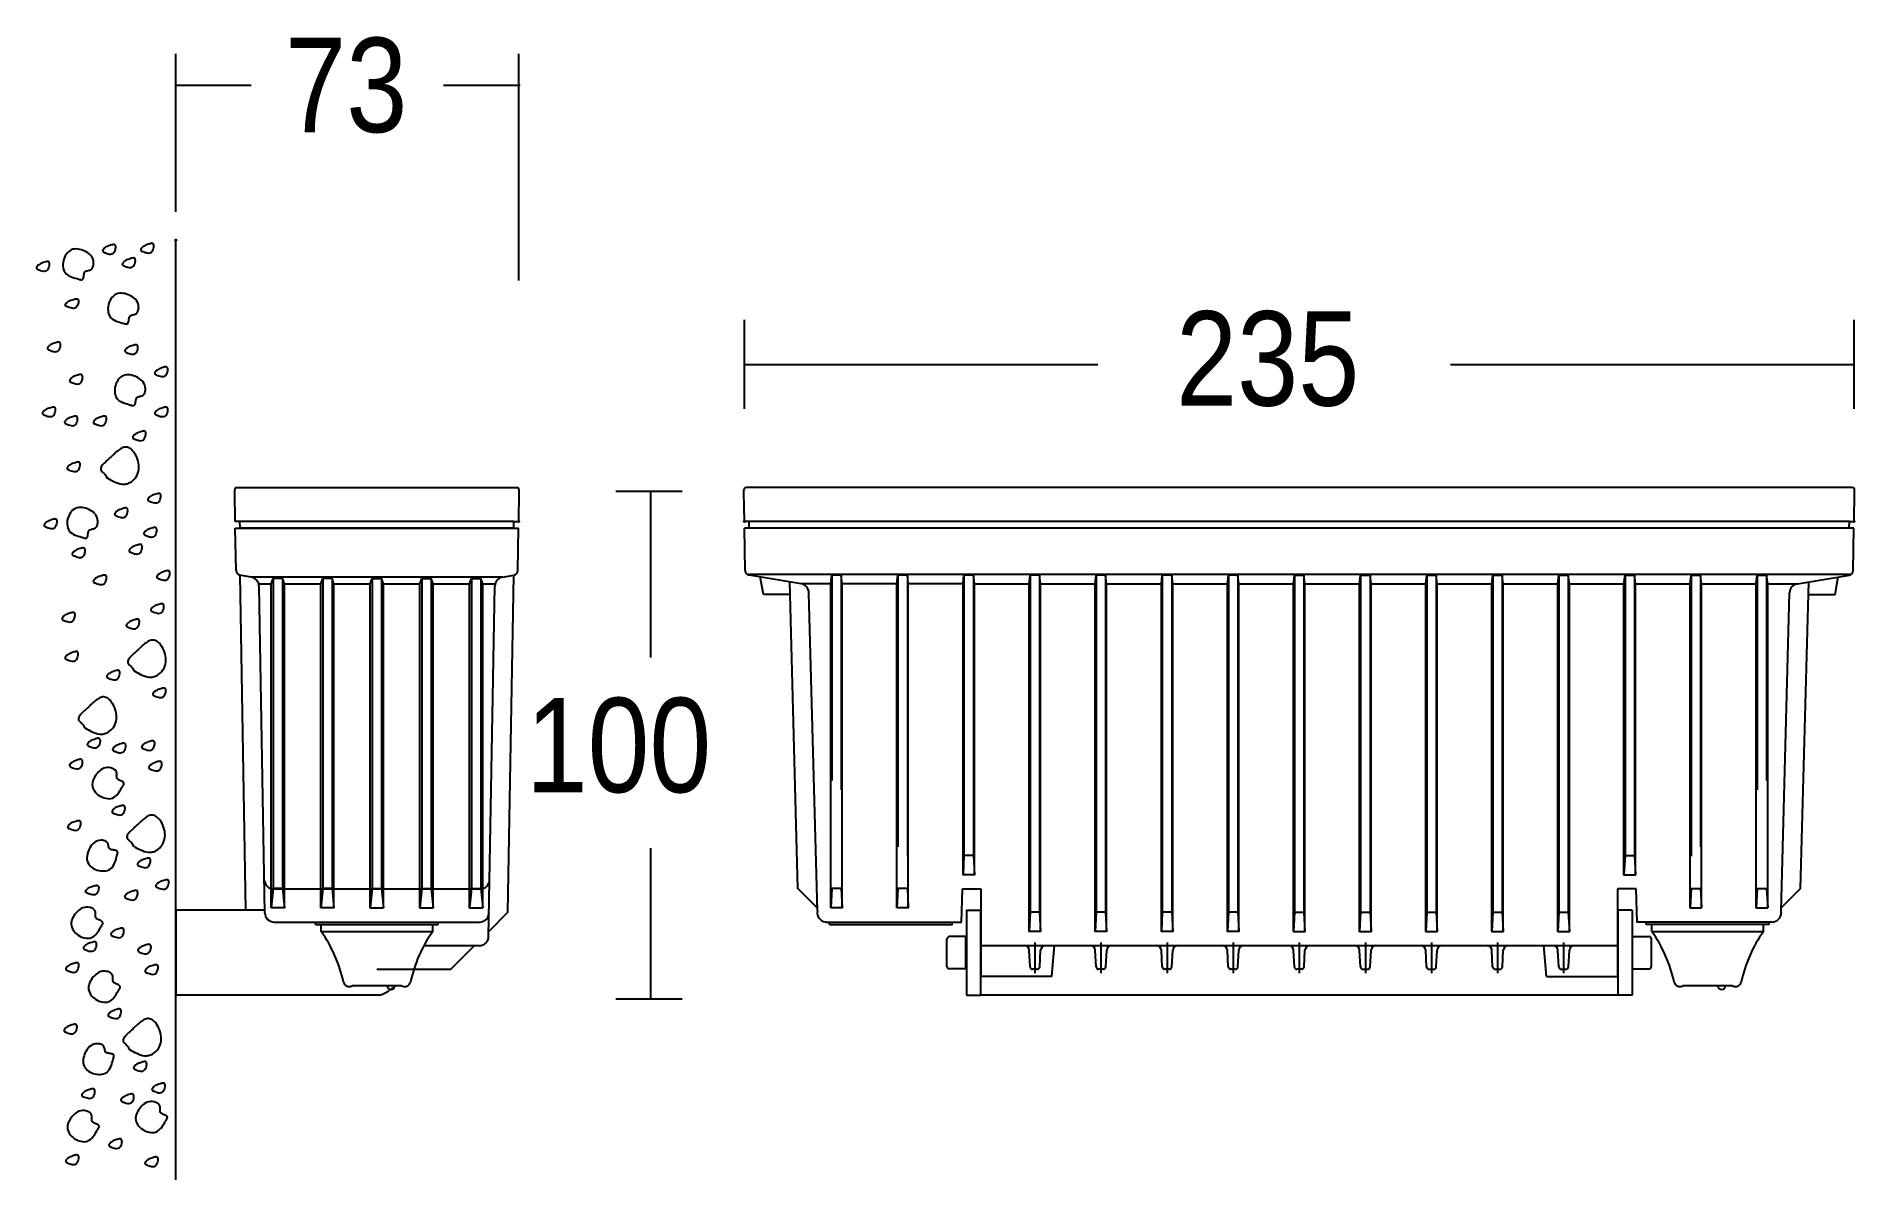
# Model space of a CAD drawing. Extents: x 0 to 172, y 0 to 108.
import ezdxf

# ---------------------------------------------------------------- set-up
doc = ezdxf.new("R2010")
doc.units = 0
doc.layers.add('LIVELLO_1', color=160, linetype='Continuous')
doc.styles.add('STD', font='txt')

# ---------------------------------------------------------------- blocks, each defined once
blk = doc.blocks.new('AI9-BLK1')
at = {"layer": 'LIVELLO_1', "color": 7}
for p, q in [((-72.85, 37.08), (-72.85, 52.02)), ((-40.4, 30.56), (-40.4, 52.02)), ((-72.85, 49.04), (-65.72, 49.04)), ((-47.53, 49.04), (-40.4, 49.04)), ((-72.85, -54.53), (-72.85, 34.4)), ((-19.04, 18.41), (-19.04, 26.85)), ((86, 18.41), (86, 26.85)), ((-19.04, 22.63), (14.42, 22.63)), ((47.81, 22.63), (86, 22.63)), ((-67.28, 10.52), (-67.27, 10.75)), ((-67.23, 7.75), (-67.28, 10.52)), ((-67.19, 10.96), (-40.58, 10.96)), ((-40.4, 7.75), (-40.35, 10.52)), ((-40.35, 10.52), (-40.36, 10.75)), ((-31.2, 10.62), (-24.94, 10.62)), ((-27.92, 10.62), (-27.92, -5.11)), ((-19.08, 10.52), (-19.08, 10.75)), ((-19.04, 7.75), (-19.08, 10.52)), ((86, 7.75), (86.05, 10.52)), ((-40.85, 7.75), (-67.23, 7.75)), ((-67.15, 3.12), (-67.22, 7.12)), ((-67.22, 7.12), (-40.41, 7.12)), ((-66.77, 7.17), (-66.79, 7.75)), ((-66.77, 7.17), (-40.86, 7.17)), ((-40.86, 7.17), (-40.85, 7.75)), ((-40.85, 7.75), (-40.4, 7.75)), ((-40.48, 3.12), (-40.41, 7.12)), ((-18.59, 7.75), (-19.04, 7.75)), ((-18.96, 3.12), (-19.03, 7.12)), ((85.99, 7.12), (-19.03, 7.12)), ((85.55, 7.75), (-18.59, 7.75)), ((-18.58, 7.17), (-18.59, 7.75)), ((-18.58, 7.17), (85.54, 7.17)), ((85.54, 7.17), (85.55, 7.75)), ((85.55, 7.75), (86, 7.75)), ((85.92, 3.12), (85.99, 7.12)), ((-65.71, 2.5), (-66.78, 2.69)), ((-66.22, -29.03), (-66.77, 2.69)), ((-41.91, 2.5), (-65.72, 2.5)), ((-64.98, 1.87), (-63.83, 1.87)), ((-63.83, 1.87), (-63.65, 2.35)), ((-63.83, -28.81), (-63.83, 1.87)), ((-62.75, 2.35), (-63.65, 2.35)), ((-63.65, 2.35), (-63.65, -26.97)), ((-62.75, 2.35), (-62.75, -26.97)), ((-62.57, 1.87), (-59.14, 1.87)), ((-59.14, 1.87), (-58.95, 2.35)), ((-59.14, -28.81), (-59.14, 1.87)), ((-58.06, 2.35), (-58.95, 2.35)), ((-58.95, 2.35), (-58.95, -26.97)), ((-57.88, 1.87), (-58.06, 2.35)), ((-57.88, -28.81), (-57.88, 1.87)), ((-57.88, 1.87), (-54.45, 1.87)), ((-54.45, 1.87), (-54.26, 2.35)), ((-54.45, -28.81), (-54.45, 1.87)), ((-54.26, 2.35), (-53.37, 2.35)), ((-53.18, 1.87), (-53.37, 2.35)), ((-53.37, 2.35), (-53.37, -26.97)), ((-53.18, -28.81), (-53.18, 1.87)), ((-53.18, 1.87), (-49.76, 1.87)), ((-49.76, 1.87), (-49.57, 2.35)), ((-49.76, -28.81), (-49.76, 1.87)), ((-49.57, 2.35), (-48.68, 2.35)), ((-48.49, 1.87), (-48.68, 2.35)), ((-48.68, 2.35), (-48.68, -26.97)), ((-48.49, -28.81), (-48.49, 1.87)), ((-48.49, 1.87), (-45.06, 1.87)), ((-45.06, 1.87), (-44.88, 2.35)), ((-45.06, -28.81), (-45.06, 1.87)), ((-44.88, 2.35), (-43.98, 2.35)), ((-44.88, 2.35), (-44.88, -26.97)), ((-43.8, 1.87), (-43.98, 2.35)), ((-43.98, 2.35), (-43.98, -26.97)), ((-43.8, -28.81), (-43.8, 1.87)), ((-43.8, 1.87), (-42.65, 1.87)), ((-41.93, 2.5), (-40.85, 2.69)), ((85.71, 2.75), (-18.67, 2.75)), ((-17.24, 0.86), (-17.53, 2.51)), ((-13.97, -26.98), (-14.74, 2.05)), ((-10.76, 1.87), (-13.69, 1.87)), ((-10.85, 1.87), (-10.76, 2.69)), ((-10.85, -28.81), (-10.85, 1.87)), ((-9.87, 2.69), (-10.76, 2.69)), ((-10.76, 2.69), (-10.76, -16.76)), ((-9.77, 1.87), (-9.87, 2.69)), ((-9.87, 2.69), (-9.87, -17.65)), ((-4.5, 1.87), (-9.87, 1.87)), ((-9.77, -28.81), (-9.77, 1.87)), ((-4.6, 1.87), (-4.5, 2.69)), ((-4.6, -28.81), (-4.6, 1.87)), ((-3.61, 2.69), (-4.5, 2.69)), ((-4.5, 2.69), (-4.5, -23.02)), ((-3.52, 1.87), (-3.61, 2.69)), ((-3.61, 2.69), (-3.61, -23.91)), ((1.66, 1.87), (-3.61, 1.87)), ((-3.52, -28.81), (-3.52, 1.87)), ((1.66, 1.87), (1.75, 2.69)), ((2.65, 2.69), (1.75, 2.69)), ((1.75, 2.69), (1.75, -23.86)), ((2.74, 1.87), (2.65, 2.69)), ((2.65, 2.69), (2.65, -23.86)), ((2.65, 1.87), (8.01, 1.87)), ((2.74, -25.68), (2.74, 1.87)), ((7.92, 1.87), (8.01, 2.69)), ((8.9, 2.69), (8.01, 2.69)), ((8.01, 2.69), (8.01, -29.22)), ((9, 1.87), (8.9, 2.69)), ((8.9, 2.69), (8.9, -29.22)), ((8.9, 1.87), (14.27, 1.87)), ((9, -31.04), (9, 1.87)), ((14.17, 1.87), (14.27, 2.69)), ((15.16, 2.69), (14.27, 2.69)), ((14.27, 2.69), (14.27, -29.22)), ((15.25, 1.87), (15.16, 2.69)), ((15.16, 2.69), (15.16, -29.22)), ((15.16, 1.87), (20.52, 1.87)), ((15.25, -31.04), (15.25, 1.87)), ((20.43, 1.87), (20.52, 2.69)), ((21.42, 2.69), (20.52, 2.69)), ((20.52, 2.69), (20.52, -29.22)), ((21.51, 1.87), (21.42, 2.69)), ((21.42, 2.69), (21.42, -29.22)), ((21.42, 1.87), (26.78, 1.87)), ((21.51, -31.04), (21.51, 1.87)), ((26.69, 1.87), (26.78, 2.69)), ((27.67, 2.69), (26.78, 2.69)), ((26.78, 2.69), (26.78, -29.22)), ((27.77, 1.87), (27.67, 2.69)), ((27.67, 2.69), (27.67, -29.22)), ((27.67, 1.87), (33.03, 1.87)), ((27.77, -31.04), (27.77, 1.87)), ((32.94, 1.87), (33.03, 2.69)), ((32.94, -31.04), (32.94, 1.87)), ((33.03, 2.69), (33.93, 2.69)), ((33.03, 2.69), (33.03, -29.22)), ((34.02, 1.87), (33.93, 2.69)), ((33.93, 2.69), (33.93, -29.22)), ((33.93, 1.87), (39.29, 1.87)), ((39.2, 1.87), (39.29, 2.69)), ((39.2, -31.04), (39.2, 1.87)), ((39.29, 2.69), (40.18, 2.69)), ((39.29, 2.69), (39.29, -29.22)), ((40.28, 1.87), (40.18, 2.69)), ((40.18, 2.69), (40.18, -29.22)), ((40.18, 1.87), (45.55, 1.87)), ((45.45, 1.87), (45.55, 2.69)), ((45.45, -31.04), (45.45, 1.87)), ((45.55, 2.69), (46.44, 2.69)), ((45.55, 2.69), (45.55, -29.22)), ((46.54, 1.87), (46.44, 2.69)), ((46.44, 2.69), (46.44, -29.22)), ((46.44, 1.87), (51.8, 1.87)), ((51.71, 1.87), (51.8, 2.69)), ((51.71, -31.04), (51.71, 1.87)), ((51.8, 2.69), (52.7, 2.69)), ((51.8, 2.69), (51.8, -29.22)), ((52.79, 1.87), (52.7, 2.69)), ((52.7, 2.69), (52.7, -29.22)), ((52.7, 1.87), (58.06, 1.87)), ((57.97, 1.87), (58.06, 2.69)), ((57.97, -31.04), (57.97, 1.87)), ((58.06, 2.69), (58.95, 2.69)), ((58.06, 2.69), (58.06, -29.22)), ((59.05, 1.87), (58.95, 2.69)), ((58.95, 2.69), (58.95, -29.22)), ((58.95, 1.87), (64.22, 1.87)), ((64.22, 1.87), (64.32, 2.69)), ((64.22, -25.68), (64.22, 1.87)), ((64.32, 2.69), (65.21, 2.69)), ((64.32, 2.69), (64.32, -23.86)), ((65.3, 1.87), (65.21, 2.69)), ((65.21, 2.69), (65.21, -23.86)), ((65.3, 1.87), (70.57, 1.87)), ((70.48, 1.87), (70.57, 2.69)), ((70.48, -28.81), (70.48, 1.87)), ((70.57, 2.69), (71.47, 2.69)), ((70.57, 2.69), (70.57, -23.91)), ((71.56, 1.87), (71.47, 2.69)), ((71.47, 2.69), (71.47, -23.02)), ((71.47, 1.87), (76.83, 1.87)), ((71.56, -28.81), (71.56, 1.87)), ((76.74, 1.87), (76.83, 2.69)), ((76.74, -28.81), (76.74, 1.87)), ((76.83, 2.69), (77.72, 2.69)), ((76.83, 2.69), (76.83, -17.65)), ((77.82, 1.87), (77.72, 2.69)), ((77.72, 2.69), (77.72, -16.76)), ((77.72, 1.87), (80.66, 1.87)), ((77.82, -28.81), (77.82, 1.87)), ((80.63, 1.86), (85.55, 2.69)), ((84.2, 0.86), (84.49, 2.51)), ((-64.43, -29.27), (-64.97, 1.63)), ((-14.71, 0.86), (-17.24, 0.86)), ((79.1, -29.13), (79.89, 1.01)), ((81.67, 0.86), (84.2, 0.86)), ((-27.92, -23.16), (-27.92, -37.42)), ((2.65, -23.86), (1.75, -23.86)), ((64.32, -23.86), (65.21, -23.86)), ((-63.59, -27.02), (-44.04, -27.02)), ((-12.14, -28.81), (-13.97, -26.98)), ((-10.76, -26.99), (-10.85, -28.81)), ((-9.87, -26.99), (-10.76, -26.99)), ((-4.5, -26.99), (-4.6, -28.81)), ((-3.61, -26.99), (-4.5, -26.99)), ((1.5, -30.15), (1.61, -27.02)), ((1.61, -27.02), (3.36, -27.02)), ((3.36, -27.02), (3.36, -35.29)), ((63.6, -27.02), (63.6, -35.29)), ((65.36, -27.02), (63.6, -27.02)), ((70.57, -26.99), (71.47, -26.99)), ((71.47, -26.99), (71.56, -28.81)), ((76.83, -26.99), (77.72, -26.99)), ((77.72, -26.99), (77.82, -28.81)), ((-72.81, -37.08), (-72.81, -29.03)), ((-64.43, -29.03), (-72.81, -29.03)), ((1.98, -29.03), (1.98, -37.08)), ((8.9, -29.22), (8.01, -29.22)), ((15.16, -29.22), (14.27, -29.22)), ((21.42, -29.22), (20.52, -29.22)), ((27.67, -29.22), (26.78, -29.22)), ((33.03, -29.22), (33.93, -29.22)), ((39.29, -29.22), (40.18, -29.22)), ((45.55, -29.22), (46.44, -29.22)), ((51.8, -29.22), (52.7, -29.22)), ((58.06, -29.22), (58.95, -29.22)), ((64.99, -29.03), (63.65, -29.03)), ((63.65, -29.03), (63.65, -37.08)), ((64.99, -29.03), (64.99, -37.08)), ((-63.53, -30.15), (-44.1, -30.15)), ((-59.62, -30.37), (-59.63, -30.15)), ((-59.62, -30.37), (-48.01, -30.37)), ((-48.54, -31.04), (-48.54, -30.37)), ((-48.01, -30.37), (-48, -30.15)), ((-11.25, -30.15), (1.5, -30.15)), ((-10.98, -30.37), (-10.99, -30.15)), ((66.33, -30.37), (66.32, -30.15)), ((77.95, -30.37), (66.33, -30.37)), ((77.41, -31.04), (77.41, -30.37)), ((77.95, -30.37), (77.95, -30.15)), ((-59.09, -31.04), (-48.54, -31.04)), ((-46.81, -34.62), (-44.57, -32.38)), ((0.14, -34.35), (0.14, -31.76)), ((1.93, -31.53), (0.37, -31.53)), ((1.93, -34.57), (1.93, -31.53)), ((3.36, -32.38), (63.6, -32.38)), ((8.46, -32.1), (8.46, -35)), ((10.07, -35.29), (10.32, -32.38)), ((14.71, -32.1), (14.71, -35)), ((20.97, -32.1), (20.97, -35)), ((27.23, -32.1), (27.23, -35)), ((33.48, -32.1), (33.48, -35)), ((39.74, -32.1), (39.74, -35)), ((45.99, -32.1), (45.99, -35)), ((52.25, -32.1), (52.25, -35)), ((56.9, -35.29), (56.64, -32.38)), ((58.51, -32.1), (58.51, -35)), ((66.82, -34.35), (66.82, -31.76)), ((66.86, -31.04), (77.41, -31.04)), ((8, -34.4), (7.92, -32.81)), ((8.92, -34.4), (9, -32.81)), ((14.26, -34.4), (14.17, -32.81)), ((15.17, -34.4), (15.26, -32.81)), ((20.51, -34.4), (20.43, -32.81)), ((21.43, -34.4), (21.51, -32.81)), ((26.77, -34.4), (26.68, -32.81)), ((27.68, -34.4), (27.77, -32.81)), ((33.02, -34.4), (32.94, -32.81)), ((33.94, -34.4), (34.02, -32.81)), ((39.28, -34.4), (39.2, -32.81)), ((40.2, -34.4), (40.28, -32.81)), ((45.54, -34.4), (45.45, -32.81)), ((46.45, -34.4), (46.54, -32.81)), ((51.79, -34.4), (51.71, -32.81)), ((52.71, -34.4), (52.79, -32.81)), ((58.05, -34.4), (57.97, -32.81)), ((58.96, -34.4), (59.05, -32.81)), ((-53.82, -34.62), (-46.81, -34.62)), ((1.93, -34.57), (0.37, -34.57)), ((10.07, -35.29), (3.36, -35.29)), ((8.69, -34.62), (8.22, -34.62)), ((14.95, -34.62), (14.48, -34.62)), ((21.2, -34.62), (20.73, -34.62)), ((27.46, -34.62), (26.99, -34.62)), ((33.72, -34.62), (33.25, -34.62)), ((39.5, -34.62), (39.97, -34.62)), ((45.76, -34.62), (46.23, -34.62)), ((52.02, -34.62), (52.49, -34.62)), ((56.9, -35.29), (63.6, -35.29)), ((58.27, -34.62), (58.74, -34.62)), ((65.03, -34.57), (66.6, -34.57)), ((-53.57, -37.08), (-72.81, -37.08)), ((-51.48, -36.18), (-56.16, -36.18)), ((-31.2, -37.42), (-24.94, -37.42)), ((1.98, -37.08), (3.32, -37.08)), ((64.99, -37.08), (3.32, -37.08)), ((74.48, -36.18), (69.8, -36.18))]:
    blk.add_line(p, q, dxfattribs=at)
for points in [[(-62.57, -28.81), (-62.57, 1.87), (-62.75, 2.35)], [(-58.06, 2.35), (-58.06, -26.97), (-57.88, -28.81), (-59.14, -28.81)], [(-54.26, 2.35), (-54.26, -26.97), (-54.45, -28.81), (-53.18, -28.81)], [(-49.57, 2.35), (-49.57, -26.97), (-49.76, -28.81), (-48.49, -28.81)], [(-43.23, -31.04), (-41.41, -29.22), (-40.86, 2.69)], [(1.75, -23.86), (1.66, -25.68), (1.66, 1.87)], [(8.01, -29.22), (7.92, -31.04), (7.92, 1.87)], [(14.27, -29.22), (14.17, -31.04), (14.17, 1.87)], [(20.52, -29.22), (20.43, -31.04), (20.43, 1.87)], [(26.78, -29.22), (26.69, -31.04), (26.69, 1.87)], [(33.93, -29.22), (34.02, -31.04), (34.02, 1.87)], [(40.18, -29.22), (40.28, -31.04), (40.28, 1.87)], [(46.44, -29.22), (46.54, -31.04), (46.54, 1.87)], [(52.7, -29.22), (52.79, -31.04), (52.79, 1.87)], [(58.95, -29.22), (59.05, -31.04), (59.05, 1.87)], [(65.21, -23.86), (65.3, -25.68), (65.3, 1.87)], [(79.11, -28.81), (80.93, -26.98), (81.7, 2.05)], [(2.65, -23.86), (2.74, -25.68), (1.66, -25.68)], [(64.32, -23.86), (64.22, -25.68), (65.3, -25.68)], [(-62.75, -26.97), (-62.57, -28.81), (-63.83, -28.81)], [(-62.75, -26.97), (-63.65, -26.97), (-63.83, -28.81)], [(-58.06, -26.97), (-58.95, -26.97), (-59.14, -28.81)], [(-54.26, -26.97), (-53.37, -26.97), (-53.18, -28.81)], [(-49.57, -26.97), (-48.68, -26.97), (-48.49, -28.81)], [(-44.88, -26.97), (-45.06, -28.81), (-43.8, -28.81)], [(-44.88, -26.97), (-43.98, -26.97), (-43.8, -28.81)], [(-9.87, -26.99), (-9.77, -28.81), (-10.85, -28.81)], [(-3.61, -26.99), (-3.52, -28.81), (-4.6, -28.81)], [(78.21, -30.15), (65.47, -30.15), (65.36, -27.02)], [(70.57, -26.99), (70.48, -28.81), (71.56, -28.81)], [(76.83, -26.99), (76.74, -28.81), (77.82, -28.81)], [(1.98, -29.03), (3.32, -29.03), (3.32, -37.08)], [(8.9, -29.22), (9, -31.04), (7.92, -31.04)], [(15.16, -29.22), (15.25, -31.04), (14.17, -31.04)], [(21.42, -29.22), (21.51, -31.04), (20.43, -31.04)], [(27.67, -29.22), (27.77, -31.04), (26.69, -31.04)], [(33.03, -29.22), (32.94, -31.04), (34.02, -31.04)], [(39.29, -29.22), (39.2, -31.04), (40.28, -31.04)], [(45.55, -29.22), (45.45, -31.04), (46.54, -31.04)], [(51.8, -29.22), (51.71, -31.04), (52.79, -31.04)], [(58.06, -29.22), (57.97, -31.04), (59.05, -31.04)], [(-10.98, -30.37), (0.64, -30.37), (0.64, -30.15)], [(65.03, -34.57), (65.03, -31.53), (66.6, -31.53)]]:
    blk.add_lwpolyline(points, dxfattribs=at)
for centre, major_axis, ratio in [((-40.4, 49.04), (0.0001, -0.0506), 0.984692), ((-72.85, 34.4), (-0.0005, -0.051), 0.986436), ((-40.4, 7.75), (0.0499, 0), 0.946461), ((-40.4, 7.75), (0.0499, 0), 0.946461), ((-19.04, 7.75), (0.0503, 0), 0.938381), ((-19.04, 7.75), (0.0503, 0), 0.938381), ((86, 7.75), (0.0503, 0), 0.938381), ((86, 7.75), (0.0503, 0), 0.938381)]:
    blk.add_ellipse(centre, major_axis=major_axis, ratio=ratio, dxfattribs=at)
for points, knots in [([(-82.19, 30.75), (-82.41, 30.8), (-82.61, 30.85), (-82.82, 30.94), (-83.02, 31.03), (-83.22, 31.15), (-83.34, 31.32), (-83.47, 31.49), (-83.53, 31.72), (-83.54, 31.94), (-83.55, 32.17), (-83.52, 32.38), (-83.45, 32.59), (-83.38, 32.8), (-83.28, 33), (-83.14, 33.16), (-82.99, 33.33), (-82.8, 33.46), (-82.59, 33.52), (-82.38, 33.57), (-82.15, 33.56), (-81.94, 33.51), (-81.72, 33.46), (-81.52, 33.37), (-81.33, 33.27), (-81.14, 33.16), (-80.96, 33.02), (-80.83, 32.85), (-80.71, 32.67), (-80.64, 32.45), (-80.63, 32.23), (-80.63, 32.12), (-80.64, 32.01), (-80.67, 31.91), (-80.7, 31.8), (-80.76, 31.7), (-80.84, 31.63), (-80.92, 31.56), (-81.03, 31.54), (-81.14, 31.51), (-81.26, 31.49), (-81.38, 31.47), (-81.45, 31.39), (-81.48, 31.35), (-81.5, 31.29), (-81.52, 31.24), (-81.53, 31.19), (-81.54, 31.13), (-81.55, 31.08), (-81.56, 31.03), (-81.57, 30.98), (-81.57, 30.92), (-81.58, 30.87), (-81.59, 30.81), (-81.61, 30.76), (-81.63, 30.71), (-81.67, 30.67), (-81.72, 30.64), (-81.77, 30.62), (-81.83, 30.63), (-81.88, 30.65), (-81.94, 30.66), (-81.99, 30.68), (-82.04, 30.69), (-82.09, 30.71), (-82.14, 30.73), (-82.19, 30.75)], [0, 0, 0, 0, 1, 1, 1, 2, 2, 2, 3, 3, 3, 4, 4, 4, 5, 5, 5, 6, 6, 6, 7, 7, 7, 8, 8, 8, 9, 9, 9, 10, 10, 10, 11, 11, 11, 12, 12, 12, 13, 13, 13, 14, 14, 14, 15, 15, 15, 16, 16, 16, 17, 17, 17, 18, 18, 18, 19, 19, 19, 20, 20, 20, 21, 21, 21, 22, 22, 22, 22]), ([(-79.5, 33.17), (-79.42, 33.15), (-79.35, 33.12), (-79.27, 33.1), (-79.19, 33.08), (-79.11, 33.06), (-79.03, 33.06), (-78.95, 33.06), (-78.87, 33.08), (-78.8, 33.12), (-78.74, 33.17), (-78.68, 33.24), (-78.65, 33.31), (-78.61, 33.38), (-78.58, 33.46), (-78.56, 33.53), (-78.55, 33.57), (-78.54, 33.61), (-78.54, 33.65), (-78.54, 33.69), (-78.54, 33.73), (-78.54, 33.77), (-78.54, 33.81), (-78.55, 33.86), (-78.57, 33.89), (-78.59, 33.92), (-78.63, 33.95), (-78.67, 33.96), (-78.7, 33.97), (-78.75, 33.97), (-78.79, 33.97), (-78.83, 33.96), (-78.87, 33.95), (-78.9, 33.94), (-78.98, 33.92), (-79.06, 33.9), (-79.13, 33.87), (-79.21, 33.85), (-79.29, 33.82), (-79.36, 33.79), (-79.43, 33.76), (-79.5, 33.72), (-79.57, 33.67), (-79.6, 33.64), (-79.63, 33.62), (-79.66, 33.59), (-79.68, 33.56), (-79.71, 33.53), (-79.74, 33.49), (-79.76, 33.46), (-79.78, 33.42), (-79.78, 33.38), (-79.78, 33.35), (-79.75, 33.31), (-79.72, 33.28), (-79.69, 33.26), (-79.65, 33.24), (-79.62, 33.23), (-79.58, 33.21), (-79.54, 33.2), (-79.5, 33.18)], [0, 0, 0, 0, 1, 1, 1, 2, 2, 2, 3, 3, 3, 4, 4, 4, 5, 5, 5, 6, 6, 6, 7, 7, 7, 8, 8, 8, 9, 9, 9, 10, 10, 10, 11, 11, 11, 12, 12, 12, 13, 13, 13, 14, 14, 14, 15, 15, 15, 16, 16, 16, 17, 17, 17, 18, 18, 18, 19, 19, 19, 20, 20, 20, 20]), ([(-77.64, 31.9), (-77.56, 31.87), (-77.49, 31.85), (-77.41, 31.83), (-77.33, 31.8), (-77.25, 31.78), (-77.17, 31.79), (-77.09, 31.79), (-77.01, 31.81), (-76.94, 31.85), (-76.87, 31.89), (-76.82, 31.96), (-76.79, 32.03), (-76.74, 32.11), (-76.72, 32.18), (-76.7, 32.26), (-76.69, 32.3), (-76.68, 32.34), (-76.68, 32.38), (-76.67, 32.42), (-76.67, 32.46), (-76.68, 32.5), (-76.68, 32.54), (-76.69, 32.58), (-76.71, 32.61), (-76.73, 32.65), (-76.77, 32.67), (-76.8, 32.69), (-76.84, 32.7), (-76.88, 32.7), (-76.93, 32.69), (-76.96, 32.69), (-77, 32.68), (-77.04, 32.67), (-77.12, 32.65), (-77.2, 32.62), (-77.27, 32.6), (-77.35, 32.57), (-77.43, 32.55), (-77.5, 32.52), (-77.57, 32.48), (-77.64, 32.44), (-77.7, 32.39), (-77.74, 32.37), (-77.77, 32.34), (-77.8, 32.31), (-77.82, 32.28), (-77.85, 32.25), (-77.87, 32.22), (-77.9, 32.18), (-77.92, 32.15), (-77.92, 32.11), (-77.92, 32.07), (-77.89, 32.03), (-77.86, 32.01), (-77.83, 31.98), (-77.79, 31.97), (-77.75, 31.95), (-77.72, 31.93), (-77.68, 31.92), (-77.64, 31.91)], [0, 0, 0, 0, 1, 1, 1, 2, 2, 2, 3, 3, 3, 4, 4, 4, 5, 5, 5, 6, 6, 6, 7, 7, 7, 8, 8, 8, 9, 9, 9, 10, 10, 10, 11, 11, 11, 12, 12, 12, 13, 13, 13, 14, 14, 14, 15, 15, 15, 16, 16, 16, 17, 17, 17, 18, 18, 18, 19, 19, 19, 20, 20, 20, 20]), ([(-75.89, 33.27), (-75.82, 33.24), (-75.74, 33.22), (-75.66, 33.2), (-75.59, 33.17), (-75.51, 33.16), (-75.42, 33.16), (-75.34, 33.16), (-75.26, 33.18), (-75.19, 33.22), (-75.13, 33.26), (-75.08, 33.33), (-75.04, 33.4), (-75, 33.48), (-74.97, 33.55), (-74.95, 33.63), (-74.94, 33.67), (-74.94, 33.71), (-74.93, 33.75), (-74.93, 33.79), (-74.93, 33.83), (-74.93, 33.87), (-74.93, 33.91), (-74.94, 33.95), (-74.96, 33.99), (-74.99, 34.02), (-75.02, 34.05), (-75.06, 34.06), (-75.1, 34.07), (-75.14, 34.07), (-75.18, 34.06), (-75.22, 34.06), (-75.26, 34.05), (-75.3, 34.04), (-75.37, 34.02), (-75.45, 33.99), (-75.52, 33.97), (-75.6, 33.94), (-75.68, 33.92), (-75.75, 33.88), (-75.83, 33.85), (-75.89, 33.81), (-75.96, 33.76), (-75.99, 33.74), (-76.02, 33.71), (-76.05, 33.68), (-76.08, 33.65), (-76.1, 33.62), (-76.13, 33.59), (-76.15, 33.56), (-76.18, 33.52), (-76.17, 33.48), (-76.17, 33.44), (-76.15, 33.4), (-76.12, 33.38), (-76.08, 33.35), (-76.04, 33.33), (-76.01, 33.32), (-75.97, 33.31), (-75.93, 33.29), (-75.9, 33.28)], [0, 0, 0, 0, 1, 1, 1, 2, 2, 2, 3, 3, 3, 4, 4, 4, 5, 5, 5, 6, 6, 6, 7, 7, 7, 8, 8, 8, 9, 9, 9, 10, 10, 10, 11, 11, 11, 12, 12, 12, 13, 13, 13, 14, 14, 14, 15, 15, 15, 16, 16, 16, 17, 17, 17, 18, 18, 18, 19, 19, 19, 20, 20, 20, 20]), ([(-85.77, 31.56), (-85.69, 31.53), (-85.62, 31.51), (-85.54, 31.49), (-85.46, 31.46), (-85.38, 31.45), (-85.3, 31.45), (-85.22, 31.45), (-85.14, 31.47), (-85.07, 31.51), (-85, 31.56), (-84.95, 31.62), (-84.91, 31.7), (-84.87, 31.77), (-84.85, 31.84), (-84.83, 31.92), (-84.82, 31.96), (-84.81, 32), (-84.81, 32.04), (-84.8, 32.08), (-84.8, 32.12), (-84.81, 32.16), (-84.81, 32.2), (-84.82, 32.24), (-84.84, 32.27), (-84.86, 32.31), (-84.9, 32.34), (-84.93, 32.35), (-84.97, 32.36), (-85.01, 32.36), (-85.05, 32.35), (-85.09, 32.35), (-85.13, 32.34), (-85.17, 32.33), (-85.25, 32.31), (-85.32, 32.28), (-85.4, 32.26), (-85.48, 32.23), (-85.56, 32.21), (-85.63, 32.18), (-85.7, 32.15), (-85.77, 32.1), (-85.83, 32.05), (-85.87, 32.03), (-85.9, 32), (-85.93, 31.97), (-85.95, 31.94), (-85.98, 31.91), (-86, 31.88), (-86.03, 31.85), (-86.05, 31.81), (-86.05, 31.77), (-86.05, 31.73), (-86.02, 31.69), (-85.99, 31.67), (-85.96, 31.64), (-85.92, 31.63), (-85.88, 31.61), (-85.85, 31.6), (-85.81, 31.58), (-85.77, 31.57)], [0, 0, 0, 0, 1, 1, 1, 2, 2, 2, 3, 3, 3, 4, 4, 4, 5, 5, 5, 6, 6, 6, 7, 7, 7, 8, 8, 8, 9, 9, 9, 10, 10, 10, 11, 11, 11, 12, 12, 12, 13, 13, 13, 14, 14, 14, 15, 15, 15, 16, 16, 16, 17, 17, 17, 18, 18, 18, 19, 19, 19, 20, 20, 20, 20]), ([(-77.93, 26.56), (-78.14, 26.62), (-78.35, 26.67), (-78.55, 26.76), (-78.76, 26.84), (-78.95, 26.96), (-79.08, 27.14), (-79.21, 27.31), (-79.26, 27.54), (-79.27, 27.76), (-79.29, 27.98), (-79.25, 28.2), (-79.18, 28.41), (-79.12, 28.62), (-79.02, 28.81), (-78.87, 28.98), (-78.73, 29.14), (-78.54, 29.28), (-78.33, 29.33), (-78.12, 29.39), (-77.89, 29.37), (-77.67, 29.32), (-77.46, 29.27), (-77.26, 29.19), (-77.07, 29.08), (-76.88, 28.97), (-76.7, 28.84), (-76.57, 28.66), (-76.45, 28.48), (-76.38, 28.27), (-76.37, 28.05), (-76.36, 27.94), (-76.37, 27.83), (-76.41, 27.73), (-76.44, 27.62), (-76.5, 27.51), (-76.58, 27.44), (-76.66, 27.38), (-76.77, 27.35), (-76.88, 27.33), (-76.99, 27.3), (-77.11, 27.28), (-77.18, 27.21), (-77.22, 27.17), (-77.24, 27.11), (-77.26, 27.06), (-77.27, 27), (-77.28, 26.95), (-77.29, 26.9), (-77.3, 26.84), (-77.31, 26.79), (-77.31, 26.74), (-77.32, 26.68), (-77.32, 26.63), (-77.35, 26.58), (-77.37, 26.53), (-77.41, 26.48), (-77.46, 26.46), (-77.51, 26.44), (-77.56, 26.45), (-77.62, 26.47), (-77.67, 26.48), (-77.73, 26.49), (-77.78, 26.51), (-77.83, 26.52), (-77.88, 26.54), (-77.93, 26.56)], [0, 0, 0, 0, 1, 1, 1, 2, 2, 2, 3, 3, 3, 4, 4, 4, 5, 5, 5, 6, 6, 6, 7, 7, 7, 8, 8, 8, 9, 9, 9, 10, 10, 10, 11, 11, 11, 12, 12, 12, 13, 13, 13, 14, 14, 14, 15, 15, 15, 16, 16, 16, 17, 17, 17, 18, 18, 18, 19, 19, 19, 20, 20, 20, 21, 21, 21, 22, 22, 22, 22]), ([(-83.03, 28.04), (-82.95, 28.01), (-82.88, 27.98), (-82.8, 27.97), (-82.72, 27.94), (-82.64, 27.92), (-82.56, 27.93), (-82.48, 27.93), (-82.4, 27.94), (-82.33, 27.99), (-82.26, 28.03), (-82.21, 28.1), (-82.18, 28.17), (-82.14, 28.24), (-82.11, 28.32), (-82.09, 28.4), (-82.08, 28.44), (-82.07, 28.48), (-82.07, 28.52), (-82.07, 28.56), (-82.06, 28.6), (-82.07, 28.64), (-82.07, 28.68), (-82.08, 28.72), (-82.1, 28.75), (-82.12, 28.79), (-82.16, 28.81), (-82.19, 28.83), (-82.23, 28.84), (-82.27, 28.84), (-82.31, 28.83), (-82.35, 28.82), (-82.39, 28.82), (-82.43, 28.81), (-82.51, 28.78), (-82.59, 28.76), (-82.66, 28.74), (-82.74, 28.71), (-82.82, 28.69), (-82.89, 28.66), (-82.96, 28.62), (-83.03, 28.58), (-83.1, 28.53), (-83.13, 28.51), (-83.16, 28.48), (-83.19, 28.45), (-83.21, 28.42), (-83.24, 28.39), (-83.26, 28.36), (-83.29, 28.32), (-83.31, 28.29), (-83.31, 28.25), (-83.31, 28.21), (-83.28, 28.17), (-83.25, 28.14), (-83.22, 28.12), (-83.18, 28.1), (-83.14, 28.09), (-83.11, 28.07), (-83.07, 28.06), (-83.03, 28.04)], [0, 0, 0, 0, 1, 1, 1, 2, 2, 2, 3, 3, 3, 4, 4, 4, 5, 5, 5, 6, 6, 6, 7, 7, 7, 8, 8, 8, 9, 9, 9, 10, 10, 10, 11, 11, 11, 12, 12, 12, 13, 13, 13, 14, 14, 14, 15, 15, 15, 16, 16, 16, 17, 17, 17, 18, 18, 18, 19, 19, 19, 20, 20, 20, 20]), ([(-84.72, 23.93), (-84.64, 23.91), (-84.57, 23.88), (-84.49, 23.86), (-84.41, 23.84), (-84.33, 23.82), (-84.25, 23.82), (-84.17, 23.82), (-84.09, 23.84), (-84.02, 23.89), (-83.95, 23.93), (-83.9, 24), (-83.86, 24.07), (-83.83, 24.14), (-83.8, 24.22), (-83.78, 24.29), (-83.77, 24.33), (-83.76, 24.37), (-83.76, 24.41), (-83.75, 24.45), (-83.75, 24.49), (-83.76, 24.53), (-83.76, 24.58), (-83.77, 24.62), (-83.79, 24.65), (-83.81, 24.68), (-83.85, 24.71), (-83.88, 24.72), (-83.92, 24.73), (-83.96, 24.73), (-84, 24.73), (-84.04, 24.72), (-84.08, 24.71), (-84.12, 24.7), (-84.2, 24.68), (-84.28, 24.66), (-84.35, 24.63), (-84.43, 24.61), (-84.51, 24.58), (-84.58, 24.55), (-84.65, 24.52), (-84.72, 24.48), (-84.78, 24.43), (-84.82, 24.4), (-84.85, 24.37), (-84.87, 24.35), (-84.9, 24.32), (-84.93, 24.29), (-84.95, 24.26), (-84.98, 24.22), (-85, 24.18), (-85, 24.14), (-85, 24.11), (-84.97, 24.07), (-84.94, 24.04), (-84.91, 24.01), (-84.87, 24), (-84.83, 23.99), (-84.8, 23.97), (-84.76, 23.96), (-84.72, 23.94)], [0, 0, 0, 0, 1, 1, 1, 2, 2, 2, 3, 3, 3, 4, 4, 4, 5, 5, 5, 6, 6, 6, 7, 7, 7, 8, 8, 8, 9, 9, 9, 10, 10, 10, 11, 11, 11, 12, 12, 12, 13, 13, 13, 14, 14, 14, 15, 15, 15, 16, 16, 16, 17, 17, 17, 18, 18, 18, 19, 19, 19, 20, 20, 20, 20]), ([(-77.4, 23.69), (-77.32, 23.66), (-77.24, 23.64), (-77.17, 23.62), (-77.09, 23.6), (-77.01, 23.58), (-76.93, 23.58), (-76.85, 23.58), (-76.77, 23.6), (-76.7, 23.65), (-76.63, 23.69), (-76.58, 23.76), (-76.54, 23.83), (-76.51, 23.9), (-76.48, 23.98), (-76.46, 24.05), (-76.45, 24.09), (-76.44, 24.13), (-76.44, 24.17), (-76.43, 24.21), (-76.43, 24.25), (-76.44, 24.29), (-76.44, 24.33), (-76.45, 24.38), (-76.47, 24.41), (-76.49, 24.44), (-76.53, 24.47), (-76.56, 24.48), (-76.6, 24.49), (-76.64, 24.49), (-76.68, 24.49), (-76.72, 24.48), (-76.76, 24.47), (-76.8, 24.46), (-76.88, 24.44), (-76.95, 24.42), (-77.03, 24.39), (-77.11, 24.37), (-77.19, 24.34), (-77.26, 24.31), (-77.33, 24.28), (-77.4, 24.24), (-77.46, 24.19), (-77.5, 24.16), (-77.53, 24.13), (-77.55, 24.11), (-77.58, 24.08), (-77.61, 24.05), (-77.63, 24.01), (-77.66, 23.98), (-77.68, 23.94), (-77.68, 23.9), (-77.68, 23.86), (-77.65, 23.83), (-77.62, 23.8), (-77.59, 23.78), (-77.55, 23.76), (-77.51, 23.74), (-77.48, 23.73), (-77.44, 23.71), (-77.4, 23.7)], [0, 0, 0, 0, 1, 1, 1, 2, 2, 2, 3, 3, 3, 4, 4, 4, 5, 5, 5, 6, 6, 6, 7, 7, 7, 8, 8, 8, 9, 9, 9, 10, 10, 10, 11, 11, 11, 12, 12, 12, 13, 13, 13, 14, 14, 14, 15, 15, 15, 16, 16, 16, 17, 17, 17, 18, 18, 18, 19, 19, 19, 20, 20, 20, 20]), ([(-74.56, 21.59), (-74.49, 21.56), (-74.41, 21.54), (-74.33, 21.51), (-74.25, 21.49), (-74.18, 21.47), (-74.09, 21.48), (-74.01, 21.48), (-73.93, 21.5), (-73.86, 21.54), (-73.8, 21.58), (-73.75, 21.65), (-73.71, 21.72), (-73.67, 21.8), (-73.64, 21.87), (-73.62, 21.95), (-73.61, 21.99), (-73.61, 22.03), (-73.6, 22.07), (-73.6, 22.11), (-73.6, 22.15), (-73.6, 22.19), (-73.6, 22.23), (-73.61, 22.27), (-73.63, 22.3), (-73.66, 22.34), (-73.69, 22.36), (-73.73, 22.38), (-73.77, 22.39), (-73.81, 22.39), (-73.85, 22.38), (-73.89, 22.38), (-73.93, 22.37), (-73.97, 22.36), (-74.04, 22.34), (-74.12, 22.31), (-74.19, 22.29), (-74.27, 22.26), (-74.35, 22.24), (-74.42, 22.21), (-74.5, 22.17), (-74.56, 22.13), (-74.63, 22.08), (-74.66, 22.06), (-74.69, 22.03), (-74.72, 22), (-74.75, 21.97), (-74.77, 21.94), (-74.8, 21.91), (-74.82, 21.88), (-74.84, 21.84), (-74.84, 21.8), (-74.84, 21.76), (-74.82, 21.72), (-74.79, 21.7), (-74.75, 21.67), (-74.72, 21.65), (-74.68, 21.64), (-74.64, 21.63), (-74.6, 21.61), (-74.57, 21.6)], [0, 0, 0, 0, 1, 1, 1, 2, 2, 2, 3, 3, 3, 4, 4, 4, 5, 5, 5, 6, 6, 6, 7, 7, 7, 8, 8, 8, 9, 9, 9, 10, 10, 10, 11, 11, 11, 12, 12, 12, 13, 13, 13, 14, 14, 14, 15, 15, 15, 16, 16, 16, 17, 17, 17, 18, 18, 18, 19, 19, 19, 20, 20, 20, 20]), ([(-82.63, 20.88), (-82.55, 20.85), (-82.47, 20.83), (-82.4, 20.8), (-82.32, 20.78), (-82.24, 20.76), (-82.16, 20.77), (-82.08, 20.77), (-81.99, 20.79), (-81.93, 20.83), (-81.86, 20.87), (-81.81, 20.94), (-81.77, 21.01), (-81.73, 21.09), (-81.7, 21.16), (-81.69, 21.24), (-81.68, 21.28), (-81.67, 21.32), (-81.67, 21.36), (-81.66, 21.4), (-81.66, 21.44), (-81.67, 21.48), (-81.67, 21.52), (-81.68, 21.56), (-81.7, 21.59), (-81.72, 21.63), (-81.76, 21.65), (-81.79, 21.66), (-81.83, 21.68), (-81.87, 21.67), (-81.91, 21.67), (-81.95, 21.66), (-81.99, 21.66), (-82.03, 21.65), (-82.11, 21.63), (-82.18, 21.6), (-82.26, 21.58), (-82.34, 21.55), (-82.41, 21.53), (-82.49, 21.49), (-82.56, 21.46), (-82.63, 21.42), (-82.69, 21.37), (-82.72, 21.35), (-82.76, 21.32), (-82.78, 21.29), (-82.81, 21.26), (-82.84, 21.23), (-82.86, 21.2), (-82.89, 21.16), (-82.91, 21.12), (-82.91, 21.09), (-82.91, 21.05), (-82.88, 21.01), (-82.85, 20.99), (-82.82, 20.96), (-82.78, 20.94), (-82.74, 20.93), (-82.71, 20.91), (-82.67, 20.9), (-82.63, 20.89)], [0, 0, 0, 0, 1, 1, 1, 2, 2, 2, 3, 3, 3, 4, 4, 4, 5, 5, 5, 6, 6, 6, 7, 7, 7, 8, 8, 8, 9, 9, 9, 10, 10, 10, 11, 11, 11, 12, 12, 12, 13, 13, 13, 14, 14, 14, 15, 15, 15, 16, 16, 16, 17, 17, 17, 18, 18, 18, 19, 19, 19, 20, 20, 20, 20]), ([(-77.29, 18.84), (-77.5, 18.9), (-77.71, 18.95), (-77.91, 19.03), (-78.11, 19.12), (-78.31, 19.24), (-78.44, 19.41), (-78.56, 19.59), (-78.62, 19.81), (-78.63, 20.04), (-78.64, 20.26), (-78.61, 20.48), (-78.54, 20.69), (-78.48, 20.89), (-78.37, 21.09), (-78.23, 21.26), (-78.08, 21.42), (-77.89, 21.55), (-77.68, 21.61), (-77.47, 21.67), (-77.24, 21.65), (-77.03, 21.6), (-76.82, 21.55), (-76.61, 21.47), (-76.42, 21.36), (-76.23, 21.25), (-76.05, 21.12), (-75.93, 20.94), (-75.8, 20.76), (-75.73, 20.54), (-75.73, 20.32), (-75.72, 20.22), (-75.73, 20.11), (-75.76, 20), (-75.8, 19.89), (-75.85, 19.79), (-75.93, 19.72), (-76.01, 19.66), (-76.12, 19.63), (-76.24, 19.61), (-76.35, 19.58), (-76.47, 19.56), (-76.54, 19.48), (-76.57, 19.44), (-76.6, 19.39), (-76.61, 19.34), (-76.63, 19.28), (-76.64, 19.23), (-76.64, 19.17), (-76.65, 19.12), (-76.66, 19.07), (-76.67, 19.01), (-76.68, 18.96), (-76.68, 18.91), (-76.7, 18.86), (-76.73, 18.8), (-76.77, 18.76), (-76.81, 18.74), (-76.86, 18.72), (-76.92, 18.73), (-76.98, 18.74), (-77.03, 18.75), (-77.08, 18.77), (-77.13, 18.78), (-77.18, 18.8), (-77.23, 18.82), (-77.29, 18.84)], [0, 0, 0, 0, 1, 1, 1, 2, 2, 2, 3, 3, 3, 4, 4, 4, 5, 5, 5, 6, 6, 6, 7, 7, 7, 8, 8, 8, 9, 9, 9, 10, 10, 10, 11, 11, 11, 12, 12, 12, 13, 13, 13, 14, 14, 14, 15, 15, 15, 16, 16, 16, 17, 17, 17, 18, 18, 18, 19, 19, 19, 20, 20, 20, 21, 21, 21, 22, 22, 22, 22]), ([(-85.2, 17.79), (-85.12, 17.76), (-85.05, 17.74), (-84.97, 17.71), (-84.89, 17.69), (-84.81, 17.68), (-84.73, 17.68), (-84.65, 17.68), (-84.57, 17.7), (-84.5, 17.74), (-84.43, 17.79), (-84.38, 17.85), (-84.34, 17.93), (-84.31, 18), (-84.28, 18.07), (-84.26, 18.15), (-84.25, 18.19), (-84.24, 18.23), (-84.24, 18.27), (-84.23, 18.31), (-84.23, 18.35), (-84.24, 18.39), (-84.24, 18.43), (-84.25, 18.47), (-84.27, 18.51), (-84.29, 18.54), (-84.33, 18.57), (-84.36, 18.58), (-84.4, 18.59), (-84.44, 18.59), (-84.48, 18.58), (-84.53, 18.58), (-84.56, 18.57), (-84.6, 18.56), (-84.68, 18.54), (-84.76, 18.51), (-84.83, 18.49), (-84.91, 18.46), (-84.99, 18.44), (-85.06, 18.41), (-85.13, 18.37), (-85.2, 18.33), (-85.26, 18.28), (-85.3, 18.26), (-85.33, 18.23), (-85.36, 18.2), (-85.38, 18.17), (-85.41, 18.15), (-85.43, 18.11), (-85.46, 18.08), (-85.48, 18.04), (-85.48, 18), (-85.48, 17.96), (-85.45, 17.92), (-85.42, 17.9), (-85.39, 17.87), (-85.35, 17.86), (-85.32, 17.84), (-85.28, 17.83), (-85.24, 17.81), (-85.2, 17.8)], [0, 0, 0, 0, 1, 1, 1, 2, 2, 2, 3, 3, 3, 4, 4, 4, 5, 5, 5, 6, 6, 6, 7, 7, 7, 8, 8, 8, 9, 9, 9, 10, 10, 10, 11, 11, 11, 12, 12, 12, 13, 13, 13, 14, 14, 14, 15, 15, 15, 16, 16, 16, 17, 17, 17, 18, 18, 18, 19, 19, 19, 20, 20, 20, 20]), ([(-83.11, 16.93), (-83.03, 16.91), (-82.96, 16.88), (-82.88, 16.86), (-82.8, 16.84), (-82.72, 16.82), (-82.64, 16.82), (-82.56, 16.82), (-82.48, 16.84), (-82.41, 16.89), (-82.34, 16.93), (-82.29, 17), (-82.25, 17.07), (-82.22, 17.14), (-82.19, 17.22), (-82.17, 17.3), (-82.16, 17.33), (-82.15, 17.38), (-82.15, 17.41), (-82.15, 17.46), (-82.15, 17.49), (-82.15, 17.54), (-82.15, 17.58), (-82.16, 17.62), (-82.18, 17.65), (-82.2, 17.69), (-82.24, 17.71), (-82.27, 17.72), (-82.31, 17.74), (-82.35, 17.73), (-82.39, 17.73), (-82.43, 17.72), (-82.47, 17.71), (-82.51, 17.7), (-82.59, 17.68), (-82.67, 17.66), (-82.74, 17.63), (-82.82, 17.61), (-82.9, 17.59), (-82.97, 17.55), (-83.04, 17.52), (-83.11, 17.48), (-83.18, 17.43), (-83.21, 17.4), (-83.24, 17.38), (-83.27, 17.35), (-83.3, 17.32), (-83.32, 17.29), (-83.34, 17.26), (-83.37, 17.22), (-83.39, 17.18), (-83.39, 17.15), (-83.39, 17.11), (-83.36, 17.07), (-83.33, 17.04), (-83.3, 17.01), (-83.26, 17), (-83.22, 16.99), (-83.19, 16.97), (-83.15, 16.96), (-83.11, 16.94)], [0, 0, 0, 0, 1, 1, 1, 2, 2, 2, 3, 3, 3, 4, 4, 4, 5, 5, 5, 6, 6, 6, 7, 7, 7, 8, 8, 8, 9, 9, 9, 10, 10, 10, 11, 11, 11, 12, 12, 12, 13, 13, 13, 14, 14, 14, 15, 15, 15, 16, 16, 16, 17, 17, 17, 18, 18, 18, 19, 19, 19, 20, 20, 20, 20]), ([(-80.37, 16.93), (-80.3, 16.91), (-80.22, 16.88), (-80.14, 16.86), (-80.07, 16.84), (-79.99, 16.82), (-79.91, 16.82), (-79.83, 16.82), (-79.74, 16.84), (-79.68, 16.89), (-79.61, 16.93), (-79.56, 17), (-79.52, 17.07), (-79.48, 17.14), (-79.45, 17.22), (-79.43, 17.3), (-79.42, 17.33), (-79.42, 17.38), (-79.41, 17.41), (-79.41, 17.46), (-79.41, 17.5), (-79.41, 17.54), (-79.42, 17.58), (-79.42, 17.62), (-79.45, 17.65), (-79.47, 17.69), (-79.5, 17.71), (-79.54, 17.72), (-79.58, 17.74), (-79.62, 17.73), (-79.66, 17.73), (-79.7, 17.72), (-79.74, 17.71), (-79.78, 17.7), (-79.86, 17.69), (-79.93, 17.66), (-80.01, 17.63), (-80.08, 17.61), (-80.16, 17.59), (-80.23, 17.55), (-80.31, 17.52), (-80.38, 17.48), (-80.44, 17.43), (-80.47, 17.4), (-80.5, 17.38), (-80.53, 17.35), (-80.56, 17.32), (-80.58, 17.29), (-80.61, 17.26), (-80.63, 17.22), (-80.66, 17.18), (-80.66, 17.15), (-80.65, 17.11), (-80.63, 17.07), (-80.6, 17.04), (-80.56, 17.02), (-80.53, 17), (-80.49, 16.99), (-80.45, 16.97), (-80.42, 16.96), (-80.38, 16.94)], [0, 0, 0, 0, 1, 1, 1, 2, 2, 2, 3, 3, 3, 4, 4, 4, 5, 5, 5, 6, 6, 6, 7, 7, 7, 8, 8, 8, 9, 9, 9, 10, 10, 10, 11, 11, 11, 12, 12, 12, 13, 13, 13, 14, 14, 14, 15, 15, 15, 16, 16, 16, 17, 17, 17, 18, 18, 18, 19, 19, 19, 20, 20, 20, 20]), ([(-74.56, 17.79), (-74.49, 17.76), (-74.41, 17.74), (-74.33, 17.71), (-74.25, 17.69), (-74.18, 17.68), (-74.09, 17.68), (-74.01, 17.68), (-73.93, 17.7), (-73.86, 17.74), (-73.8, 17.79), (-73.75, 17.85), (-73.71, 17.93), (-73.67, 18), (-73.64, 18.07), (-73.62, 18.15), (-73.61, 18.19), (-73.61, 18.23), (-73.6, 18.27), (-73.6, 18.31), (-73.6, 18.35), (-73.6, 18.39), (-73.6, 18.43), (-73.61, 18.47), (-73.63, 18.51), (-73.66, 18.54), (-73.69, 18.57), (-73.73, 18.58), (-73.77, 18.59), (-73.81, 18.59), (-73.85, 18.58), (-73.89, 18.58), (-73.93, 18.57), (-73.97, 18.56), (-74.04, 18.54), (-74.12, 18.51), (-74.19, 18.49), (-74.27, 18.46), (-74.35, 18.44), (-74.42, 18.41), (-74.5, 18.37), (-74.56, 18.33), (-74.63, 18.28), (-74.66, 18.26), (-74.69, 18.23), (-74.72, 18.2), (-74.75, 18.17), (-74.77, 18.15), (-74.8, 18.11), (-74.82, 18.08), (-74.84, 18.04), (-74.84, 18), (-74.84, 17.96), (-74.82, 17.92), (-74.79, 17.9), (-74.75, 17.87), (-74.72, 17.86), (-74.68, 17.84), (-74.64, 17.83), (-74.6, 17.81), (-74.57, 17.8)], [0, 0, 0, 0, 1, 1, 1, 2, 2, 2, 3, 3, 3, 4, 4, 4, 5, 5, 5, 6, 6, 6, 7, 7, 7, 8, 8, 8, 9, 9, 9, 10, 10, 10, 11, 11, 11, 12, 12, 12, 13, 13, 13, 14, 14, 14, 15, 15, 15, 16, 16, 16, 17, 17, 17, 18, 18, 18, 19, 19, 19, 20, 20, 20, 20]), ([(-76.65, 15.51), (-76.58, 15.48), (-76.5, 15.46), (-76.42, 15.44), (-76.35, 15.42), (-76.27, 15.4), (-76.18, 15.4), (-76.1, 15.4), (-76.02, 15.42), (-75.95, 15.46), (-75.89, 15.51), (-75.84, 15.57), (-75.8, 15.64), (-75.76, 15.72), (-75.73, 15.79), (-75.71, 15.87), (-75.7, 15.91), (-75.7, 15.95), (-75.69, 15.99), (-75.69, 16.03), (-75.69, 16.07), (-75.69, 16.11), (-75.7, 16.15), (-75.7, 16.19), (-75.73, 16.23), (-75.75, 16.26), (-75.78, 16.29), (-75.82, 16.3), (-75.85, 16.31), (-75.9, 16.31), (-75.94, 16.3), (-75.98, 16.3), (-76.02, 16.29), (-76.06, 16.28), (-76.13, 16.26), (-76.21, 16.23), (-76.29, 16.21), (-76.36, 16.18), (-76.44, 16.16), (-76.51, 16.13), (-76.58, 16.1), (-76.66, 16.05), (-76.72, 16), (-76.75, 15.98), (-76.78, 15.95), (-76.81, 15.92), (-76.84, 15.9), (-76.86, 15.87), (-76.89, 15.83), (-76.91, 15.8), (-76.93, 15.76), (-76.93, 15.72), (-76.93, 15.68), (-76.91, 15.64), (-76.88, 15.62), (-76.84, 15.59), (-76.81, 15.58), (-76.77, 15.56), (-76.73, 15.55), (-76.69, 15.53), (-76.66, 15.52)], [0, 0, 0, 0, 1, 1, 1, 2, 2, 2, 3, 3, 3, 4, 4, 4, 5, 5, 5, 6, 6, 6, 7, 7, 7, 8, 8, 8, 9, 9, 9, 10, 10, 10, 11, 11, 11, 12, 12, 12, 13, 13, 13, 14, 14, 14, 15, 15, 15, 16, 16, 16, 17, 17, 17, 18, 18, 18, 19, 19, 19, 20, 20, 20, 20]), ([(-79.36, 11.88), (-79.13, 11.75), (-78.91, 11.63), (-78.67, 11.52), (-78.44, 11.41), (-78.19, 11.32), (-77.93, 11.29), (-77.8, 11.28), (-77.67, 11.29), (-77.55, 11.31), (-77.42, 11.34), (-77.3, 11.39), (-77.19, 11.45), (-76.96, 11.58), (-76.77, 11.76), (-76.62, 11.98), (-76.48, 12.19), (-76.39, 12.44), (-76.36, 12.7), (-76.32, 12.96), (-76.35, 13.22), (-76.42, 13.47), (-76.49, 13.73), (-76.59, 13.97), (-76.73, 14.19), (-76.8, 14.29), (-76.88, 14.39), (-76.97, 14.49), (-77.06, 14.58), (-77.16, 14.67), (-77.27, 14.73), (-77.39, 14.78), (-77.52, 14.81), (-77.65, 14.8), (-77.78, 14.79), (-77.9, 14.74), (-78.01, 14.68), (-78.13, 14.62), (-78.23, 14.54), (-78.33, 14.46), (-78.44, 14.38), (-78.53, 14.3), (-78.63, 14.21), (-78.72, 14.12), (-78.82, 14.04), (-78.91, 13.95), (-79, 13.86), (-79.1, 13.77), (-79.19, 13.68), (-79.29, 13.59), (-79.38, 13.51), (-79.48, 13.42), (-79.57, 13.33), (-79.67, 13.24), (-79.75, 13.15), (-79.79, 13.1), (-79.83, 13.05), (-79.87, 12.99), (-79.9, 12.93), (-79.94, 12.88), (-79.95, 12.81), (-79.96, 12.75), (-79.96, 12.68), (-79.94, 12.62), (-79.91, 12.56), (-79.87, 12.51), (-79.82, 12.47), (-79.77, 12.42), (-79.72, 12.38), (-79.67, 12.34), (-79.63, 12.3), (-79.58, 12.25), (-79.54, 12.2), (-79.46, 12.1), (-79.41, 11.98), (-79.36, 11.86)], [0, 0, 0, 0, 1, 1, 1, 2, 2, 2, 3, 3, 3, 4, 4, 4, 5, 5, 5, 6, 6, 6, 7, 7, 7, 8, 8, 8, 9, 9, 9, 10, 10, 10, 11, 11, 11, 12, 12, 12, 13, 13, 13, 14, 14, 14, 15, 15, 15, 16, 16, 16, 17, 17, 17, 18, 18, 18, 19, 19, 19, 20, 20, 20, 21, 21, 21, 22, 22, 22, 23, 23, 23, 24, 24, 24, 25, 25, 25, 25]), ([(-82.87, 12.59), (-82.79, 12.56), (-82.72, 12.54), (-82.64, 12.52), (-82.56, 12.5), (-82.48, 12.48), (-82.4, 12.48), (-82.32, 12.48), (-82.24, 12.5), (-82.17, 12.54), (-82.1, 12.59), (-82.05, 12.66), (-82.01, 12.73), (-81.97, 12.8), (-81.95, 12.87), (-81.93, 12.95), (-81.92, 12.99), (-81.91, 13.03), (-81.91, 13.07), (-81.9, 13.11), (-81.9, 13.15), (-81.91, 13.19), (-81.91, 13.23), (-81.92, 13.27), (-81.94, 13.31), (-81.96, 13.34), (-82, 13.37), (-82.03, 13.38), (-82.07, 13.39), (-82.11, 13.39), (-82.15, 13.38), (-82.19, 13.38), (-82.23, 13.37), (-82.27, 13.36), (-82.35, 13.34), (-82.43, 13.31), (-82.5, 13.29), (-82.58, 13.26), (-82.66, 13.24), (-82.73, 13.21), (-82.8, 13.18), (-82.87, 13.13), (-82.93, 13.08), (-82.97, 13.06), (-83, 13.03), (-83.03, 13), (-83.05, 12.98), (-83.08, 12.95), (-83.1, 12.91), (-83.13, 12.88), (-83.15, 12.84), (-83.15, 12.8), (-83.15, 12.76), (-83.12, 12.73), (-83.09, 12.7), (-83.06, 12.67), (-83.02, 12.66), (-82.98, 12.64), (-82.95, 12.63), (-82.91, 12.61), (-82.87, 12.6)], [0, 0, 0, 0, 1, 1, 1, 2, 2, 2, 3, 3, 3, 4, 4, 4, 5, 5, 5, 6, 6, 6, 7, 7, 7, 8, 8, 8, 9, 9, 9, 10, 10, 10, 11, 11, 11, 12, 12, 12, 13, 13, 13, 14, 14, 14, 15, 15, 15, 16, 16, 16, 17, 17, 17, 18, 18, 18, 19, 19, 19, 20, 20, 20, 20]), ([(-75.23, 9.62), (-75.15, 9.6), (-75.08, 9.57), (-75, 9.55), (-74.92, 9.53), (-74.84, 9.51), (-74.76, 9.51), (-74.68, 9.51), (-74.59, 9.53), (-74.53, 9.57), (-74.46, 9.62), (-74.41, 9.69), (-74.37, 9.76), (-74.33, 9.83), (-74.31, 9.9), (-74.29, 9.98), (-74.28, 10.02), (-74.27, 10.06), (-74.27, 10.1), (-74.26, 10.14), (-74.26, 10.18), (-74.27, 10.22), (-74.27, 10.26), (-74.28, 10.3), (-74.3, 10.34), (-74.32, 10.37), (-74.35, 10.4), (-74.39, 10.41), (-74.43, 10.42), (-74.47, 10.42), (-74.51, 10.42), (-74.55, 10.41), (-74.59, 10.4), (-74.63, 10.39), (-74.71, 10.37), (-74.78, 10.34), (-74.86, 10.32), (-74.94, 10.29), (-75.01, 10.27), (-75.09, 10.24), (-75.16, 10.21), (-75.23, 10.17), (-75.29, 10.12), (-75.33, 10.09), (-75.36, 10.06), (-75.38, 10.04), (-75.41, 10.01), (-75.44, 9.98), (-75.46, 9.94), (-75.49, 9.91), (-75.51, 9.87), (-75.51, 9.83), (-75.51, 9.79), (-75.48, 9.76), (-75.45, 9.73), (-75.42, 9.7), (-75.38, 9.69), (-75.34, 9.67), (-75.31, 9.66), (-75.27, 9.64), (-75.23, 9.63)], [0, 0, 0, 0, 1, 1, 1, 2, 2, 2, 3, 3, 3, 4, 4, 4, 5, 5, 5, 6, 6, 6, 7, 7, 7, 8, 8, 8, 9, 9, 9, 10, 10, 10, 11, 11, 11, 12, 12, 12, 13, 13, 13, 14, 14, 14, 15, 15, 15, 16, 16, 16, 17, 17, 17, 18, 18, 18, 19, 19, 19, 20, 20, 20, 20]), ([(86.05, 10.52), (86.05, 10.52), (86.04, 10.75), (86.04, 10.75), (86.04, 10.87), (85.94, 10.96), (85.82, 10.96), (85.82, 10.96), (-18.85, 10.96), (-18.85, 10.96)], [0, 0, 0, 0, 1, 1, 1, 2, 2, 2, 3, 3, 3, 3]), ([(-81.79, 6.29), (-82, 6.35), (-82.21, 6.4), (-82.41, 6.48), (-82.62, 6.57), (-82.82, 6.69), (-82.94, 6.86), (-83.07, 7.04), (-83.12, 7.27), (-83.13, 7.49), (-83.15, 7.71), (-83.11, 7.93), (-83.05, 8.13), (-82.98, 8.34), (-82.88, 8.54), (-82.73, 8.71), (-82.59, 8.87), (-82.4, 9), (-82.19, 9.06), (-81.98, 9.12), (-81.75, 9.1), (-81.54, 9.05), (-81.32, 9), (-81.12, 8.92), (-80.93, 8.81), (-80.74, 8.7), (-80.56, 8.57), (-80.43, 8.39), (-80.31, 8.21), (-80.24, 7.99), (-80.23, 7.78), (-80.22, 7.67), (-80.24, 7.56), (-80.27, 7.45), (-80.3, 7.34), (-80.36, 7.24), (-80.44, 7.17), (-80.52, 7.11), (-80.63, 7.08), (-80.74, 7.05), (-80.85, 7.03), (-80.97, 7.01), (-81.04, 6.93), (-81.08, 6.89), (-81.1, 6.84), (-81.12, 6.79), (-81.13, 6.73), (-81.14, 6.68), (-81.15, 6.63), (-81.16, 6.57), (-81.17, 6.52), (-81.17, 6.47), (-81.18, 6.41), (-81.19, 6.36), (-81.21, 6.31), (-81.23, 6.26), (-81.27, 6.21), (-81.32, 6.19), (-81.37, 6.17), (-81.43, 6.18), (-81.48, 6.19), (-81.54, 6.2), (-81.59, 6.22), (-81.64, 6.24), (-81.69, 6.25), (-81.74, 6.27), (-81.79, 6.29)], [0, 0, 0, 0, 1, 1, 1, 2, 2, 2, 3, 3, 3, 4, 4, 4, 5, 5, 5, 6, 6, 6, 7, 7, 7, 8, 8, 8, 9, 9, 9, 10, 10, 10, 11, 11, 11, 12, 12, 12, 13, 13, 13, 14, 14, 14, 15, 15, 15, 16, 16, 16, 17, 17, 17, 18, 18, 18, 19, 19, 19, 20, 20, 20, 21, 21, 21, 22, 22, 22, 22]), ([(-78.36, 8.24), (-78.29, 8.22), (-78.21, 8.19), (-78.13, 8.17), (-78.06, 8.15), (-77.98, 8.13), (-77.9, 8.13), (-77.81, 8.13), (-77.73, 8.15), (-77.66, 8.2), (-77.6, 8.24), (-77.55, 8.31), (-77.51, 8.38), (-77.47, 8.45), (-77.44, 8.53), (-77.42, 8.61), (-77.41, 8.65), (-77.41, 8.69), (-77.4, 8.73), (-77.4, 8.77), (-77.4, 8.81), (-77.4, 8.85), (-77.41, 8.89), (-77.41, 8.93), (-77.44, 8.96), (-77.46, 9), (-77.49, 9.02), (-77.53, 9.04), (-77.57, 9.05), (-77.61, 9.04), (-77.65, 9.04), (-77.69, 9.03), (-77.73, 9.03), (-77.77, 9.01), (-77.84, 9), (-77.92, 8.97), (-78, 8.94), (-78.07, 8.92), (-78.15, 8.9), (-78.22, 8.86), (-78.3, 8.83), (-78.37, 8.79), (-78.43, 8.74), (-78.46, 8.72), (-78.49, 8.69), (-78.52, 8.66), (-78.55, 8.63), (-78.57, 8.6), (-78.6, 8.57), (-78.62, 8.53), (-78.64, 8.49), (-78.64, 8.46), (-78.64, 8.42), (-78.62, 8.38), (-78.59, 8.35), (-78.55, 8.33), (-78.52, 8.32), (-78.48, 8.3), (-78.44, 8.28), (-78.4, 8.27), (-78.37, 8.25)], [0, 0, 0, 0, 1, 1, 1, 2, 2, 2, 3, 3, 3, 4, 4, 4, 5, 5, 5, 6, 6, 6, 7, 7, 7, 8, 8, 8, 9, 9, 9, 10, 10, 10, 11, 11, 11, 12, 12, 12, 13, 13, 13, 14, 14, 14, 15, 15, 15, 16, 16, 16, 17, 17, 17, 18, 18, 18, 19, 19, 19, 20, 20, 20, 20]), ([(-85.04, 7.2), (-84.96, 7.17), (-84.89, 7.15), (-84.81, 7.13), (-84.73, 7.11), (-84.65, 7.09), (-84.57, 7.09), (-84.49, 7.09), (-84.41, 7.11), (-84.34, 7.15), (-84.28, 7.2), (-84.23, 7.27), (-84.19, 7.34), (-84.15, 7.41), (-84.12, 7.48), (-84.1, 7.56), (-84.09, 7.6), (-84.08, 7.64), (-84.08, 7.68), (-84.08, 7.72), (-84.07, 7.76), (-84.08, 7.8), (-84.08, 7.84), (-84.09, 7.88), (-84.11, 7.92), (-84.13, 7.95), (-84.17, 7.98), (-84.21, 7.99), (-84.24, 8), (-84.29, 8), (-84.33, 7.99), (-84.37, 7.99), (-84.4, 7.98), (-84.44, 7.97), (-84.52, 7.95), (-84.6, 7.92), (-84.67, 7.9), (-84.75, 7.87), (-84.83, 7.85), (-84.9, 7.82), (-84.97, 7.79), (-85.04, 7.74), (-85.11, 7.69), (-85.14, 7.67), (-85.17, 7.64), (-85.2, 7.62), (-85.22, 7.58), (-85.25, 7.56), (-85.27, 7.52), (-85.3, 7.49), (-85.32, 7.45), (-85.32, 7.41), (-85.32, 7.37), (-85.29, 7.33), (-85.26, 7.31), (-85.23, 7.28), (-85.19, 7.27), (-85.16, 7.25), (-85.12, 7.24), (-85.08, 7.22), (-85.04, 7.21)], [0, 0, 0, 0, 1, 1, 1, 2, 2, 2, 3, 3, 3, 4, 4, 4, 5, 5, 5, 6, 6, 6, 7, 7, 7, 8, 8, 8, 9, 9, 9, 10, 10, 10, 11, 11, 11, 12, 12, 12, 13, 13, 13, 14, 14, 14, 15, 15, 15, 16, 16, 16, 17, 17, 17, 18, 18, 18, 19, 19, 19, 20, 20, 20, 20]), ([(-75.61, 6.39), (-75.53, 6.37), (-75.46, 6.34), (-75.38, 6.32), (-75.3, 6.3), (-75.22, 6.28), (-75.14, 6.28), (-75.06, 6.28), (-74.98, 6.3), (-74.91, 6.35), (-74.84, 6.39), (-74.79, 6.46), (-74.75, 6.53), (-74.71, 6.6), (-74.69, 6.68), (-74.67, 6.76), (-74.66, 6.79), (-74.65, 6.84), (-74.65, 6.87), (-74.64, 6.91), (-74.64, 6.95), (-74.65, 6.99), (-74.65, 7.04), (-74.66, 7.08), (-74.68, 7.11), (-74.7, 7.14), (-74.74, 7.17), (-74.77, 7.18), (-74.81, 7.19), (-74.85, 7.19), (-74.89, 7.19), (-74.93, 7.18), (-74.97, 7.17), (-75.01, 7.16), (-75.09, 7.14), (-75.16, 7.11), (-75.24, 7.09), (-75.32, 7.07), (-75.39, 7.04), (-75.47, 7.01), (-75.54, 6.98), (-75.61, 6.94), (-75.67, 6.89), (-75.7, 6.86), (-75.74, 6.84), (-75.76, 6.81), (-75.79, 6.78), (-75.82, 6.75), (-75.84, 6.72), (-75.87, 6.68), (-75.89, 6.64), (-75.89, 6.61), (-75.89, 6.57), (-75.86, 6.53), (-75.83, 6.5), (-75.8, 6.47), (-75.76, 6.46), (-75.72, 6.45), (-75.69, 6.43), (-75.65, 6.41), (-75.61, 6.4)], [0, 0, 0, 0, 1, 1, 1, 2, 2, 2, 3, 3, 3, 4, 4, 4, 5, 5, 5, 6, 6, 6, 7, 7, 7, 8, 8, 8, 9, 9, 9, 10, 10, 10, 11, 11, 11, 12, 12, 12, 13, 13, 13, 14, 14, 14, 15, 15, 15, 16, 16, 16, 17, 17, 17, 18, 18, 18, 19, 19, 19, 20, 20, 20, 20]), ([(-82.38, 4.47), (-82.31, 4.44), (-82.23, 4.41), (-82.16, 4.39), (-82.08, 4.37), (-82, 4.35), (-81.92, 4.35), (-81.84, 4.35), (-81.75, 4.37), (-81.69, 4.42), (-81.62, 4.46), (-81.57, 4.53), (-81.53, 4.6), (-81.49, 4.67), (-81.46, 4.75), (-81.45, 4.83), (-81.44, 4.87), (-81.43, 4.91), (-81.42, 4.95), (-81.42, 4.99), (-81.42, 5.03), (-81.42, 5.07), (-81.43, 5.11), (-81.44, 5.15), (-81.46, 5.18), (-81.48, 5.22), (-81.51, 5.24), (-81.55, 5.25), (-81.59, 5.27), (-81.63, 5.26), (-81.67, 5.26), (-81.71, 5.25), (-81.75, 5.24), (-81.79, 5.24), (-81.87, 5.21), (-81.94, 5.19), (-82.02, 5.17), (-82.1, 5.14), (-82.17, 5.11), (-82.24, 5.08), (-82.32, 5.05), (-82.39, 5.01), (-82.45, 4.96), (-82.48, 4.93), (-82.51, 4.91), (-82.54, 4.88), (-82.57, 4.85), (-82.59, 4.82), (-82.62, 4.79), (-82.64, 4.75), (-82.67, 4.71), (-82.67, 4.68), (-82.66, 4.64), (-82.64, 4.6), (-82.61, 4.57), (-82.58, 4.55), (-82.54, 4.53), (-82.5, 4.52), (-82.46, 4.5), (-82.43, 4.49), (-82.39, 4.47)], [0, 0, 0, 0, 1, 1, 1, 2, 2, 2, 3, 3, 3, 4, 4, 4, 5, 5, 5, 6, 6, 6, 7, 7, 7, 8, 8, 8, 9, 9, 9, 10, 10, 10, 11, 11, 11, 12, 12, 12, 13, 13, 13, 14, 14, 14, 15, 15, 15, 16, 16, 16, 17, 17, 17, 18, 18, 18, 19, 19, 19, 20, 20, 20, 20]), ([(-77, 4.79), (-76.92, 4.76), (-76.84, 4.74), (-76.77, 4.71), (-76.69, 4.69), (-76.61, 4.68), (-76.53, 4.68), (-76.45, 4.68), (-76.36, 4.7), (-76.3, 4.74), (-76.23, 4.78), (-76.18, 4.85), (-76.14, 4.92), (-76.1, 4.99), (-76.07, 5.07), (-76.06, 5.15), (-76.05, 5.19), (-76.04, 5.23), (-76.04, 5.27), (-76.03, 5.31), (-76.03, 5.35), (-76.03, 5.39), (-76.04, 5.43), (-76.05, 5.47), (-76.07, 5.5), (-76.09, 5.54), (-76.12, 5.56), (-76.16, 5.58), (-76.2, 5.59), (-76.24, 5.59), (-76.28, 5.58), (-76.32, 5.58), (-76.36, 5.57), (-76.4, 5.56), (-76.48, 5.54), (-76.55, 5.51), (-76.63, 5.48), (-76.71, 5.46), (-76.78, 5.44), (-76.86, 5.4), (-76.93, 5.37), (-77, 5.33), (-77.06, 5.28), (-77.09, 5.26), (-77.12, 5.23), (-77.15, 5.2), (-77.18, 5.17), (-77.21, 5.14), (-77.23, 5.11), (-77.25, 5.08), (-77.28, 5.04), (-77.28, 5), (-77.28, 4.96), (-77.25, 4.92), (-77.22, 4.9), (-77.19, 4.87), (-77.15, 4.85), (-77.11, 4.84), (-77.07, 4.83), (-77.04, 4.81), (-77, 4.8)], [0, 0, 0, 0, 1, 1, 1, 2, 2, 2, 3, 3, 3, 4, 4, 4, 5, 5, 5, 6, 6, 6, 7, 7, 7, 8, 8, 8, 9, 9, 9, 10, 10, 10, 11, 11, 11, 12, 12, 12, 13, 13, 13, 14, 14, 14, 15, 15, 15, 16, 16, 16, 17, 17, 17, 18, 18, 18, 19, 19, 19, 20, 20, 20, 20]), ([(-80.37, 1.89), (-80.3, 1.86), (-80.22, 1.84), (-80.14, 1.82), (-80.07, 1.8), (-79.99, 1.78), (-79.91, 1.78), (-79.83, 1.78), (-79.74, 1.8), (-79.68, 1.84), (-79.61, 1.89), (-79.56, 1.96), (-79.52, 2.03), (-79.48, 2.1), (-79.45, 2.17), (-79.43, 2.25), (-79.42, 2.29), (-79.42, 2.33), (-79.41, 2.37), (-79.41, 2.41), (-79.41, 2.45), (-79.41, 2.49), (-79.42, 2.53), (-79.42, 2.58), (-79.45, 2.61), (-79.47, 2.64), (-79.5, 2.67), (-79.54, 2.68), (-79.58, 2.69), (-79.62, 2.69), (-79.66, 2.69), (-79.7, 2.68), (-79.74, 2.67), (-79.78, 2.66), (-79.86, 2.64), (-79.93, 2.61), (-80.01, 2.59), (-80.08, 2.56), (-80.16, 2.54), (-80.23, 2.51), (-80.31, 2.48), (-80.38, 2.44), (-80.44, 2.38), (-80.47, 2.36), (-80.5, 2.33), (-80.53, 2.3), (-80.56, 2.28), (-80.58, 2.25), (-80.61, 2.21), (-80.63, 2.18), (-80.66, 2.14), (-80.66, 2.1), (-80.65, 2.06), (-80.63, 2.02), (-80.6, 2), (-80.56, 1.97), (-80.53, 1.96), (-80.49, 1.94), (-80.45, 1.93), (-80.42, 1.91), (-80.38, 1.9)], [0, 0, 0, 0, 1, 1, 1, 2, 2, 2, 3, 3, 3, 4, 4, 4, 5, 5, 5, 6, 6, 6, 7, 7, 7, 8, 8, 8, 9, 9, 9, 10, 10, 10, 11, 11, 11, 12, 12, 12, 13, 13, 13, 14, 14, 14, 15, 15, 15, 16, 16, 16, 17, 17, 17, 18, 18, 18, 19, 19, 19, 20, 20, 20, 20]), ([(-74.37, 2.31), (-74.3, 2.28), (-74.22, 2.26), (-74.14, 2.24), (-74.06, 2.21), (-73.99, 2.2), (-73.91, 2.2), (-73.82, 2.2), (-73.74, 2.22), (-73.67, 2.26), (-73.61, 2.31), (-73.56, 2.37), (-73.52, 2.45), (-73.48, 2.52), (-73.45, 2.59), (-73.43, 2.67), (-73.42, 2.71), (-73.41, 2.75), (-73.41, 2.79), (-73.41, 2.83), (-73.41, 2.87), (-73.41, 2.91), (-73.41, 2.95), (-73.42, 2.99), (-73.44, 3.02), (-73.46, 3.06), (-73.5, 3.09), (-73.54, 3.1), (-73.58, 3.11), (-73.62, 3.11), (-73.66, 3.1), (-73.7, 3.1), (-73.74, 3.09), (-73.78, 3.08), (-73.85, 3.06), (-73.93, 3.03), (-74.01, 3.01), (-74.08, 2.98), (-74.16, 2.96), (-74.23, 2.93), (-74.31, 2.9), (-74.38, 2.85), (-74.44, 2.8), (-74.47, 2.78), (-74.5, 2.75), (-74.53, 2.72), (-74.56, 2.69), (-74.58, 2.67), (-74.61, 2.63), (-74.63, 2.6), (-74.66, 2.56), (-74.65, 2.52), (-74.65, 2.48), (-74.63, 2.44), (-74.6, 2.42), (-74.56, 2.39), (-74.53, 2.38), (-74.49, 2.36), (-74.45, 2.35), (-74.41, 2.33), (-74.38, 2.32)], [0, 0, 0, 0, 1, 1, 1, 2, 2, 2, 3, 3, 3, 4, 4, 4, 5, 5, 5, 6, 6, 6, 7, 7, 7, 8, 8, 8, 9, 9, 9, 10, 10, 10, 11, 11, 11, 12, 12, 12, 13, 13, 13, 14, 14, 14, 15, 15, 15, 16, 16, 16, 17, 17, 17, 18, 18, 18, 19, 19, 19, 20, 20, 20, 20]), ([(-12.13, -29.13), (-12.13, -29.13), (-12.92, 1.01), (-12.92, 1.01), (-12.94, 1.43), (-13.25, 1.8), (-13.67, 1.86), (-13.67, 1.86), (-18.76, 2.72), (-18.76, 2.72)], [0, 0, 0, 0, 1, 1, 1, 2, 2, 2, 3, 3, 3, 3]), ([(-49.37, -32.38), (-49.37, -32.38), (-44.14, -32.38), (-44.14, -32.38), (-43.65, -32.38), (-43.25, -31.99), (-43.24, -31.51), (-43.24, -31.51), (-42.66, 1.63), (-42.66, 1.63)], [0, 0, 0, 0, 1, 1, 1, 2, 2, 2, 3, 3, 3, 3]), ([(-83.35, -1.65), (-83.27, -1.68), (-83.2, -1.7), (-83.12, -1.72), (-83.04, -1.74), (-82.96, -1.76), (-82.88, -1.76), (-82.8, -1.76), (-82.72, -1.74), (-82.65, -1.7), (-82.59, -1.65), (-82.54, -1.58), (-82.5, -1.51), (-82.46, -1.44), (-82.43, -1.37), (-82.41, -1.29), (-82.4, -1.25), (-82.39, -1.21), (-82.39, -1.17), (-82.39, -1.13), (-82.38, -1.09), (-82.39, -1.05), (-82.39, -1.01), (-82.4, -0.96), (-82.42, -0.93), (-82.44, -0.9), (-82.48, -0.87), (-82.52, -0.86), (-82.56, -0.85), (-82.6, -0.85), (-82.64, -0.85), (-82.68, -0.86), (-82.72, -0.87), (-82.75, -0.88), (-82.83, -0.9), (-82.91, -0.93), (-82.98, -0.95), (-83.06, -0.98), (-83.14, -1), (-83.21, -1.03), (-83.28, -1.06), (-83.35, -1.1), (-83.42, -1.15), (-83.45, -1.18), (-83.48, -1.21), (-83.51, -1.24), (-83.54, -1.26), (-83.56, -1.29), (-83.58, -1.33), (-83.61, -1.36), (-83.63, -1.4), (-83.63, -1.44), (-83.63, -1.48), (-83.61, -1.51), (-83.57, -1.54), (-83.54, -1.57), (-83.5, -1.58), (-83.47, -1.6), (-83.43, -1.61), (-83.39, -1.63), (-83.36, -1.64)], [0, 0, 0, 0, 1, 1, 1, 2, 2, 2, 3, 3, 3, 4, 4, 4, 5, 5, 5, 6, 6, 6, 7, 7, 7, 8, 8, 8, 9, 9, 9, 10, 10, 10, 11, 11, 11, 12, 12, 12, 13, 13, 13, 14, 14, 14, 15, 15, 15, 16, 16, 16, 17, 17, 17, 18, 18, 18, 19, 19, 19, 20, 20, 20, 20]), ([(-77.26, -2.29), (-77.18, -2.32), (-77.1, -2.34), (-77.03, -2.36), (-76.95, -2.39), (-76.87, -2.4), (-76.79, -2.4), (-76.71, -2.4), (-76.62, -2.38), (-76.56, -2.34), (-76.49, -2.3), (-76.44, -2.23), (-76.4, -2.16), (-76.36, -2.09), (-76.33, -2.01), (-76.31, -1.93), (-76.31, -1.89), (-76.3, -1.85), (-76.3, -1.81), (-76.29, -1.77), (-76.29, -1.73), (-76.29, -1.69), (-76.3, -1.65), (-76.31, -1.61), (-76.33, -1.58), (-76.35, -1.54), (-76.38, -1.51), (-76.42, -1.5), (-76.46, -1.49), (-76.5, -1.49), (-76.54, -1.5), (-76.58, -1.5), (-76.62, -1.51), (-76.66, -1.52), (-76.74, -1.54), (-76.81, -1.57), (-76.89, -1.59), (-76.96, -1.62), (-77.04, -1.64), (-77.11, -1.67), (-77.19, -1.71), (-77.26, -1.75), (-77.32, -1.8), (-77.35, -1.82), (-77.38, -1.85), (-77.41, -1.88), (-77.44, -1.91), (-77.47, -1.94), (-77.49, -1.97), (-77.51, -2.01), (-77.54, -2.04), (-77.54, -2.08), (-77.53, -2.12), (-77.51, -2.16), (-77.48, -2.18), (-77.44, -2.21), (-77.41, -2.23), (-77.37, -2.24), (-77.33, -2.25), (-77.3, -2.27), (-77.26, -2.28)], [0, 0, 0, 0, 1, 1, 1, 2, 2, 2, 3, 3, 3, 4, 4, 4, 5, 5, 5, 6, 6, 6, 7, 7, 7, 8, 8, 8, 9, 9, 9, 10, 10, 10, 11, 11, 11, 12, 12, 12, 13, 13, 13, 14, 14, 14, 15, 15, 15, 16, 16, 16, 17, 17, 17, 18, 18, 18, 19, 19, 19, 20, 20, 20, 20]), ([(-74.94, -0.82), (-74.87, -0.85), (-74.79, -0.88), (-74.71, -0.9), (-74.64, -0.92), (-74.56, -0.94), (-74.48, -0.94), (-74.39, -0.94), (-74.31, -0.92), (-74.24, -0.87), (-74.18, -0.83), (-74.13, -0.76), (-74.09, -0.69), (-74.05, -0.62), (-74.02, -0.54), (-74, -0.46), (-73.99, -0.42), (-73.99, -0.38), (-73.98, -0.34), (-73.98, -0.3), (-73.98, -0.26), (-73.98, -0.22), (-73.98, -0.18), (-73.99, -0.14), (-74.02, -0.11), (-74.03, -0.07), (-74.07, -0.05), (-74.11, -0.03), (-74.15, -0.02), (-74.19, -0.03), (-74.23, -0.03), (-74.27, -0.04), (-74.31, -0.04), (-74.35, -0.05), (-74.42, -0.08), (-74.5, -0.1), (-74.58, -0.13), (-74.65, -0.15), (-74.73, -0.17), (-74.8, -0.2), (-74.88, -0.24), (-74.95, -0.28), (-75.01, -0.33), (-75.04, -0.36), (-75.07, -0.38), (-75.1, -0.41), (-75.13, -0.44), (-75.15, -0.47), (-75.18, -0.5), (-75.2, -0.54), (-75.23, -0.57), (-75.22, -0.61), (-75.22, -0.65), (-75.2, -0.69), (-75.17, -0.71), (-75.13, -0.74), (-75.1, -0.76), (-75.06, -0.77), (-75.02, -0.79), (-74.98, -0.8), (-74.95, -0.81)], [0, 0, 0, 0, 1, 1, 1, 2, 2, 2, 3, 3, 3, 4, 4, 4, 5, 5, 5, 6, 6, 6, 7, 7, 7, 8, 8, 8, 9, 9, 9, 10, 10, 10, 11, 11, 11, 12, 12, 12, 13, 13, 13, 14, 14, 14, 15, 15, 15, 16, 16, 16, 17, 17, 17, 18, 18, 18, 19, 19, 19, 20, 20, 20, 20]), ([(-83.05, -5.35), (-82.97, -5.38), (-82.9, -5.4), (-82.82, -5.42), (-82.74, -5.44), (-82.66, -5.46), (-82.58, -5.46), (-82.5, -5.46), (-82.41, -5.44), (-82.35, -5.4), (-82.28, -5.35), (-82.23, -5.28), (-82.19, -5.21), (-82.15, -5.14), (-82.13, -5.07), (-82.11, -4.99), (-82.1, -4.95), (-82.09, -4.91), (-82.09, -4.87), (-82.08, -4.83), (-82.08, -4.79), (-82.09, -4.75), (-82.09, -4.71), (-82.1, -4.67), (-82.12, -4.63), (-82.14, -4.6), (-82.18, -4.57), (-82.21, -4.56), (-82.25, -4.55), (-82.29, -4.55), (-82.33, -4.56), (-82.37, -4.56), (-82.41, -4.57), (-82.45, -4.58), (-82.53, -4.6), (-82.6, -4.63), (-82.68, -4.65), (-82.76, -4.68), (-82.83, -4.7), (-82.91, -4.73), (-82.98, -4.76), (-83.05, -4.81), (-83.11, -4.86), (-83.15, -4.88), (-83.18, -4.91), (-83.2, -4.93), (-83.23, -4.97), (-83.26, -4.99), (-83.28, -5.03), (-83.31, -5.06), (-83.33, -5.1), (-83.33, -5.14), (-83.33, -5.18), (-83.3, -5.22), (-83.27, -5.24), (-83.24, -5.27), (-83.2, -5.28), (-83.16, -5.3), (-83.13, -5.31), (-83.09, -5.33), (-83.05, -5.34)], [0, 0, 0, 0, 1, 1, 1, 2, 2, 2, 3, 3, 3, 4, 4, 4, 5, 5, 5, 6, 6, 6, 7, 7, 7, 8, 8, 8, 9, 9, 9, 10, 10, 10, 11, 11, 11, 12, 12, 12, 13, 13, 13, 14, 14, 14, 15, 15, 15, 16, 16, 16, 17, 17, 17, 18, 18, 18, 19, 19, 19, 20, 20, 20, 20]), ([(-76.8, -6.38), (-76.57, -6.51), (-76.35, -6.63), (-76.12, -6.74), (-75.88, -6.85), (-75.63, -6.94), (-75.38, -6.97), (-75.25, -6.98), (-75.12, -6.97), (-74.99, -6.95), (-74.86, -6.92), (-74.74, -6.87), (-74.63, -6.81), (-74.4, -6.68), (-74.21, -6.5), (-74.07, -6.28), (-73.92, -6.07), (-73.83, -5.82), (-73.8, -5.56), (-73.77, -5.3), (-73.8, -5.04), (-73.87, -4.79), (-73.93, -4.53), (-74.03, -4.29), (-74.17, -4.08), (-74.24, -3.97), (-74.32, -3.87), (-74.41, -3.77), (-74.5, -3.68), (-74.6, -3.59), (-74.72, -3.53), (-74.83, -3.48), (-74.97, -3.45), (-75.09, -3.46), (-75.22, -3.47), (-75.34, -3.52), (-75.46, -3.58), (-75.57, -3.65), (-75.68, -3.72), (-75.78, -3.8), (-75.88, -3.88), (-75.98, -3.97), (-76.07, -4.05), (-76.17, -4.14), (-76.26, -4.23), (-76.35, -4.32), (-76.45, -4.4), (-76.54, -4.49), (-76.64, -4.58), (-76.73, -4.67), (-76.83, -4.76), (-76.92, -4.84), (-77.02, -4.93), (-77.11, -5.02), (-77.19, -5.11), (-77.23, -5.16), (-77.28, -5.22), (-77.31, -5.27), (-77.35, -5.33), (-77.38, -5.38), (-77.39, -5.45), (-77.41, -5.51), (-77.4, -5.58), (-77.38, -5.64), (-77.36, -5.7), (-77.31, -5.75), (-77.26, -5.8), (-77.22, -5.84), (-77.17, -5.88), (-77.12, -5.92), (-77.07, -5.96), (-77.02, -6.01), (-76.98, -6.06), (-76.9, -6.16), (-76.85, -6.28), (-76.8, -6.4)], [0, 0, 0, 0, 1, 1, 1, 2, 2, 2, 3, 3, 3, 4, 4, 4, 5, 5, 5, 6, 6, 6, 7, 7, 7, 8, 8, 8, 9, 9, 9, 10, 10, 10, 11, 11, 11, 12, 12, 12, 13, 13, 13, 14, 14, 14, 15, 15, 15, 16, 16, 16, 17, 17, 17, 18, 18, 18, 19, 19, 19, 20, 20, 20, 21, 21, 21, 22, 22, 22, 23, 23, 23, 24, 24, 24, 25, 25, 25, 25]), ([(-79.1, -7.12), (-79.03, -7.15), (-78.95, -7.17), (-78.87, -7.19), (-78.8, -7.21), (-78.72, -7.23), (-78.64, -7.23), (-78.56, -7.23), (-78.47, -7.21), (-78.41, -7.17), (-78.34, -7.12), (-78.29, -7.06), (-78.25, -6.98), (-78.21, -6.91), (-78.18, -6.84), (-78.17, -6.76), (-78.16, -6.72), (-78.15, -6.68), (-78.14, -6.64), (-78.14, -6.6), (-78.14, -6.56), (-78.14, -6.52), (-78.15, -6.48), (-78.16, -6.44), (-78.18, -6.4), (-78.2, -6.37), (-78.23, -6.34), (-78.27, -6.33), (-78.31, -6.32), (-78.35, -6.32), (-78.39, -6.33), (-78.43, -6.33), (-78.47, -6.34), (-78.51, -6.35), (-78.59, -6.37), (-78.66, -6.4), (-78.74, -6.42), (-78.82, -6.45), (-78.89, -6.47), (-78.97, -6.5), (-79.04, -6.53), (-79.11, -6.58), (-79.17, -6.63), (-79.2, -6.65), (-79.24, -6.68), (-79.26, -6.7), (-79.29, -6.73), (-79.32, -6.76), (-79.34, -6.8), (-79.37, -6.83), (-79.39, -6.87), (-79.39, -6.91), (-79.38, -6.95), (-79.36, -6.98), (-79.33, -7.01), (-79.3, -7.04), (-79.26, -7.05), (-79.22, -7.07), (-79.18, -7.08), (-79.15, -7.1), (-79.11, -7.11)], [0, 0, 0, 0, 1, 1, 1, 2, 2, 2, 3, 3, 3, 4, 4, 4, 5, 5, 5, 6, 6, 6, 7, 7, 7, 8, 8, 8, 9, 9, 9, 10, 10, 10, 11, 11, 11, 12, 12, 12, 13, 13, 13, 14, 14, 14, 15, 15, 15, 16, 16, 16, 17, 17, 17, 18, 18, 18, 19, 19, 19, 20, 20, 20, 20]), ([(-74.75, -8.8), (-74.68, -8.83), (-74.6, -8.85), (-74.52, -8.87), (-74.45, -8.9), (-74.37, -8.91), (-74.29, -8.91), (-74.2, -8.91), (-74.12, -8.89), (-74.05, -8.85), (-73.99, -8.8), (-73.94, -8.74), (-73.9, -8.66), (-73.86, -8.59), (-73.83, -8.52), (-73.81, -8.44), (-73.8, -8.4), (-73.8, -8.36), (-73.79, -8.32), (-73.79, -8.28), (-73.79, -8.24), (-73.79, -8.2), (-73.8, -8.16), (-73.8, -8.12), (-73.83, -8.08), (-73.85, -8.05), (-73.88, -8.02), (-73.92, -8.01), (-73.96, -8), (-74, -8), (-74.04, -8.01), (-74.08, -8.01), (-74.12, -8.02), (-74.16, -8.03), (-74.23, -8.05), (-74.31, -8.08), (-74.39, -8.1), (-74.46, -8.13), (-74.54, -8.15), (-74.61, -8.18), (-74.69, -8.22), (-74.76, -8.26), (-74.82, -8.31), (-74.85, -8.33), (-74.88, -8.36), (-74.91, -8.39), (-74.94, -8.41), (-74.96, -8.45), (-74.99, -8.48), (-75.01, -8.51), (-75.04, -8.55), (-75.03, -8.59), (-75.03, -8.63), (-75.01, -8.67), (-74.98, -8.69), (-74.94, -8.72), (-74.91, -8.73), (-74.87, -8.75), (-74.83, -8.76), (-74.79, -8.78), (-74.76, -8.79)], [0, 0, 0, 0, 1, 1, 1, 2, 2, 2, 3, 3, 3, 4, 4, 4, 5, 5, 5, 6, 6, 6, 7, 7, 7, 8, 8, 8, 9, 9, 9, 10, 10, 10, 11, 11, 11, 12, 12, 12, 13, 13, 13, 14, 14, 14, 15, 15, 15, 16, 16, 16, 17, 17, 17, 18, 18, 18, 19, 19, 19, 20, 20, 20, 20]), ([(-81.47, -11.77), (-81.24, -11.9), (-81.02, -12.03), (-80.78, -12.14), (-80.55, -12.24), (-80.3, -12.33), (-80.04, -12.36), (-79.91, -12.37), (-79.78, -12.36), (-79.66, -12.34), (-79.53, -12.31), (-79.41, -12.26), (-79.29, -12.2), (-79.07, -12.07), (-78.88, -11.89), (-78.73, -11.68), (-78.59, -11.46), (-78.5, -11.21), (-78.47, -10.95), (-78.43, -10.69), (-78.46, -10.43), (-78.53, -10.18), (-78.6, -9.93), (-78.7, -9.68), (-78.84, -9.47), (-78.91, -9.36), (-78.99, -9.25), (-79.08, -9.16), (-79.17, -9.07), (-79.27, -8.98), (-79.38, -8.92), (-79.5, -8.87), (-79.63, -8.84), (-79.76, -8.85), (-79.89, -8.86), (-80.01, -8.91), (-80.12, -8.97), (-80.24, -9.03), (-80.34, -9.11), (-80.44, -9.19), (-80.55, -9.27), (-80.64, -9.36), (-80.74, -9.44), (-80.83, -9.53), (-80.93, -9.62), (-81.02, -9.71), (-81.11, -9.79), (-81.21, -9.88), (-81.3, -9.97), (-81.4, -10.06), (-81.49, -10.14), (-81.59, -10.23), (-81.68, -10.32), (-81.78, -10.41), (-81.86, -10.5), (-81.9, -10.55), (-81.94, -10.61), (-81.98, -10.66), (-82.01, -10.72), (-82.05, -10.78), (-82.06, -10.84), (-82.07, -10.9), (-82.07, -10.97), (-82.05, -11.03), (-82.02, -11.09), (-81.98, -11.14), (-81.93, -11.18), (-81.88, -11.23), (-81.83, -11.27), (-81.78, -11.31), (-81.74, -11.35), (-81.69, -11.4), (-81.65, -11.45), (-81.57, -11.55), (-81.52, -11.67), (-81.47, -11.79)], [0, 0, 0, 0, 1, 1, 1, 2, 2, 2, 3, 3, 3, 4, 4, 4, 5, 5, 5, 6, 6, 6, 7, 7, 7, 8, 8, 8, 9, 9, 9, 10, 10, 10, 11, 11, 11, 12, 12, 12, 13, 13, 13, 14, 14, 14, 15, 15, 15, 16, 16, 16, 17, 17, 17, 18, 18, 18, 19, 19, 19, 20, 20, 20, 21, 21, 21, 22, 22, 22, 23, 23, 23, 24, 24, 24, 25, 25, 25, 25]), ([(-80.95, -13.56), (-80.88, -13.58), (-80.8, -13.61), (-80.73, -13.63), (-80.65, -13.65), (-80.57, -13.67), (-80.49, -13.67), (-80.41, -13.67), (-80.32, -13.65), (-80.26, -13.6), (-80.19, -13.56), (-80.14, -13.49), (-80.1, -13.42), (-80.06, -13.35), (-80.03, -13.27), (-80.02, -13.19), (-80.01, -13.16), (-80, -13.11), (-79.99, -13.08), (-79.99, -13.04), (-79.99, -13), (-79.99, -12.95), (-80, -12.91), (-80.01, -12.87), (-80.03, -12.84), (-80.05, -12.81), (-80.08, -12.78), (-80.12, -12.77), (-80.16, -12.75), (-80.2, -12.76), (-80.24, -12.76), (-80.28, -12.77), (-80.32, -12.77), (-80.36, -12.79), (-80.44, -12.81), (-80.51, -12.83), (-80.59, -12.86), (-80.67, -12.88), (-80.74, -12.9), (-80.82, -12.94), (-80.89, -12.97), (-80.96, -13.01), (-81.02, -13.06), (-81.05, -13.09), (-81.08, -13.11), (-81.11, -13.14), (-81.14, -13.17), (-81.16, -13.2), (-81.19, -13.23), (-81.21, -13.27), (-81.24, -13.31), (-81.24, -13.34), (-81.23, -13.38), (-81.21, -13.42), (-81.18, -13.45), (-81.15, -13.47), (-81.11, -13.49), (-81.07, -13.5), (-81.03, -13.52), (-81, -13.53), (-80.96, -13.55)], [0, 0, 0, 0, 1, 1, 1, 2, 2, 2, 3, 3, 3, 4, 4, 4, 5, 5, 5, 6, 6, 6, 7, 7, 7, 8, 8, 8, 9, 9, 9, 10, 10, 10, 11, 11, 11, 12, 12, 12, 13, 13, 13, 14, 14, 14, 15, 15, 15, 16, 16, 16, 17, 17, 17, 18, 18, 18, 19, 19, 19, 20, 20, 20, 20]), ([(-78.55, -14.02), (-78.48, -14.05), (-78.4, -14.08), (-78.32, -14.1), (-78.24, -14.12), (-78.17, -14.13), (-78.08, -14.13), (-78, -14.13), (-77.92, -14.11), (-77.85, -14.07), (-77.79, -14.03), (-77.74, -13.96), (-77.7, -13.89), (-77.66, -13.82), (-77.63, -13.74), (-77.61, -13.66), (-77.6, -13.62), (-77.59, -13.58), (-77.59, -13.54), (-77.59, -13.5), (-77.59, -13.46), (-77.59, -13.42), (-77.59, -13.38), (-77.6, -13.34), (-77.62, -13.31), (-77.65, -13.27), (-77.68, -13.25), (-77.72, -13.24), (-77.75, -13.22), (-77.8, -13.23), (-77.84, -13.23), (-77.88, -13.24), (-77.92, -13.24), (-77.96, -13.25), (-78.03, -13.27), (-78.11, -13.3), (-78.18, -13.33), (-78.26, -13.35), (-78.34, -13.38), (-78.41, -13.41), (-78.48, -13.44), (-78.55, -13.48), (-78.62, -13.53), (-78.65, -13.56), (-78.68, -13.58), (-78.71, -13.61), (-78.74, -13.64), (-78.76, -13.67), (-78.79, -13.7), (-78.81, -13.74), (-78.83, -13.78), (-78.83, -13.81), (-78.83, -13.85), (-78.81, -13.89), (-78.77, -13.92), (-78.74, -13.94), (-78.7, -13.96), (-78.67, -13.97), (-78.63, -13.99), (-78.59, -14), (-78.56, -14.02)], [0, 0, 0, 0, 1, 1, 1, 2, 2, 2, 3, 3, 3, 4, 4, 4, 5, 5, 5, 6, 6, 6, 7, 7, 7, 8, 8, 8, 9, 9, 9, 10, 10, 10, 11, 11, 11, 12, 12, 12, 13, 13, 13, 14, 14, 14, 15, 15, 15, 16, 16, 16, 17, 17, 17, 18, 18, 18, 19, 19, 19, 20, 20, 20, 20]), ([(-75.81, -13.8), (-75.73, -13.82), (-75.65, -13.85), (-75.58, -13.87), (-75.5, -13.89), (-75.42, -13.91), (-75.34, -13.91), (-75.26, -13.91), (-75.18, -13.89), (-75.11, -13.84), (-75.04, -13.8), (-74.99, -13.73), (-74.95, -13.66), (-74.91, -13.59), (-74.89, -13.51), (-74.87, -13.44), (-74.86, -13.4), (-74.85, -13.36), (-74.85, -13.32), (-74.84, -13.28), (-74.84, -13.24), (-74.84, -13.2), (-74.85, -13.16), (-74.86, -13.11), (-74.88, -13.08), (-74.9, -13.05), (-74.93, -13.02), (-74.97, -13.01), (-75.01, -13), (-75.05, -13), (-75.09, -13), (-75.13, -13.01), (-75.17, -13.02), (-75.21, -13.03), (-75.29, -13.05), (-75.36, -13.08), (-75.44, -13.1), (-75.52, -13.12), (-75.59, -13.15), (-75.67, -13.18), (-75.74, -13.21), (-75.81, -13.25), (-75.87, -13.3), (-75.91, -13.33), (-75.93, -13.36), (-75.96, -13.38), (-75.99, -13.41), (-76.02, -13.44), (-76.04, -13.47), (-76.07, -13.51), (-76.09, -13.55), (-76.09, -13.59), (-76.09, -13.63), (-76.06, -13.66), (-76.03, -13.69), (-76, -13.71), (-75.96, -13.73), (-75.92, -13.74), (-75.88, -13.76), (-75.85, -13.78), (-75.81, -13.79)], [0, 0, 0, 0, 1, 1, 1, 2, 2, 2, 3, 3, 3, 4, 4, 4, 5, 5, 5, 6, 6, 6, 7, 7, 7, 8, 8, 8, 9, 9, 9, 10, 10, 10, 11, 11, 11, 12, 12, 12, 13, 13, 13, 14, 14, 14, 15, 15, 15, 16, 16, 16, 17, 17, 17, 18, 18, 18, 19, 19, 19, 20, 20, 20, 20]), ([(-82.64, -15.55), (-82.56, -15.57), (-82.48, -15.59), (-82.41, -15.61), (-82.33, -15.64), (-82.25, -15.66), (-82.17, -15.65), (-82.09, -15.65), (-82, -15.64), (-81.93, -15.59), (-81.87, -15.55), (-81.82, -15.48), (-81.78, -15.41), (-81.74, -15.34), (-81.71, -15.26), (-81.69, -15.18), (-81.68, -15.14), (-81.68, -15.1), (-81.67, -15.06), (-81.67, -15.02), (-81.67, -14.98), (-81.67, -14.94), (-81.68, -14.9), (-81.68, -14.86), (-81.71, -14.83), (-81.73, -14.79), (-81.76, -14.77), (-81.8, -14.75), (-81.84, -14.74), (-81.88, -14.74), (-81.92, -14.75), (-81.96, -14.75), (-82, -14.77), (-82.04, -14.77), (-82.12, -14.79), (-82.19, -14.82), (-82.27, -14.85), (-82.34, -14.87), (-82.42, -14.89), (-82.49, -14.93), (-82.57, -14.96), (-82.64, -15), (-82.7, -15.05), (-82.73, -15.08), (-82.76, -15.1), (-82.79, -15.13), (-82.82, -15.16), (-82.85, -15.19), (-82.87, -15.22), (-82.89, -15.26), (-82.92, -15.29), (-82.92, -15.33), (-82.91, -15.37), (-82.89, -15.41), (-82.86, -15.44), (-82.83, -15.46), (-82.79, -15.48), (-82.75, -15.49), (-82.71, -15.51), (-82.68, -15.52), (-82.64, -15.54)], [0, 0, 0, 0, 1, 1, 1, 2, 2, 2, 3, 3, 3, 4, 4, 4, 5, 5, 5, 6, 6, 6, 7, 7, 7, 8, 8, 8, 9, 9, 9, 10, 10, 10, 11, 11, 11, 12, 12, 12, 13, 13, 13, 14, 14, 14, 15, 15, 15, 16, 16, 16, 17, 17, 17, 18, 18, 18, 19, 19, 19, 20, 20, 20, 20]), ([(-75.13, -15.73), (-75.06, -15.76), (-74.98, -15.79), (-74.9, -15.81), (-74.82, -15.83), (-74.75, -15.85), (-74.66, -15.85), (-74.58, -15.84), (-74.5, -15.82), (-74.43, -15.78), (-74.37, -15.74), (-74.32, -15.67), (-74.28, -15.6), (-74.24, -15.52), (-74.21, -15.45), (-74.19, -15.37), (-74.18, -15.33), (-74.18, -15.29), (-74.17, -15.25), (-74.17, -15.21), (-74.17, -15.17), (-74.17, -15.13), (-74.17, -15.09), (-74.18, -15.05), (-74.21, -15.02), (-74.23, -14.98), (-74.26, -14.96), (-74.3, -14.95), (-74.34, -14.93), (-74.38, -14.93), (-74.42, -14.94), (-74.46, -14.95), (-74.5, -14.95), (-74.54, -14.96), (-74.61, -14.98), (-74.69, -15.01), (-74.77, -15.04), (-74.84, -15.06), (-74.92, -15.08), (-74.99, -15.12), (-75.07, -15.15), (-75.14, -15.19), (-75.2, -15.24), (-75.23, -15.26), (-75.26, -15.29), (-75.29, -15.32), (-75.32, -15.35), (-75.34, -15.38), (-75.37, -15.41), (-75.39, -15.44), (-75.42, -15.48), (-75.41, -15.52), (-75.41, -15.56), (-75.39, -15.6), (-75.36, -15.63), (-75.32, -15.65), (-75.29, -15.67), (-75.25, -15.68), (-75.21, -15.7), (-75.18, -15.71), (-75.14, -15.73)], [0, 0, 0, 0, 1, 1, 1, 2, 2, 2, 3, 3, 3, 4, 4, 4, 5, 5, 5, 6, 6, 6, 7, 7, 7, 8, 8, 8, 9, 9, 9, 10, 10, 10, 11, 11, 11, 12, 12, 12, 13, 13, 13, 14, 14, 14, 15, 15, 15, 16, 16, 16, 17, 17, 17, 18, 18, 18, 19, 19, 19, 20, 20, 20, 20]), ([(-77.98, -17.46), (-78.09, -17.65), (-78.19, -17.83), (-78.33, -18.01), (-78.46, -18.18), (-78.63, -18.34), (-78.83, -18.42), (-79.03, -18.5), (-79.27, -18.49), (-79.49, -18.44), (-79.7, -18.4), (-79.9, -18.31), (-80.09, -18.19), (-80.27, -18.07), (-80.44, -17.93), (-80.56, -17.74), (-80.68, -17.56), (-80.76, -17.34), (-80.76, -17.12), (-80.76, -16.9), (-80.69, -16.69), (-80.58, -16.49), (-80.48, -16.3), (-80.35, -16.13), (-80.19, -15.97), (-80.04, -15.81), (-79.86, -15.67), (-79.65, -15.6), (-79.45, -15.53), (-79.22, -15.51), (-79.01, -15.56), (-78.9, -15.59), (-78.8, -15.63), (-78.71, -15.68), (-78.61, -15.74), (-78.53, -15.82), (-78.48, -15.92), (-78.44, -16.02), (-78.44, -16.13), (-78.45, -16.24), (-78.45, -16.36), (-78.46, -16.48), (-78.41, -16.57), (-78.38, -16.61), (-78.33, -16.65), (-78.28, -16.68), (-78.24, -16.7), (-78.19, -16.73), (-78.14, -16.75), (-78.09, -16.77), (-78.04, -16.79), (-77.99, -16.82), (-77.94, -16.83), (-77.89, -16.85), (-77.85, -16.89), (-77.8, -16.92), (-77.77, -16.97), (-77.76, -17.03), (-77.75, -17.08), (-77.78, -17.13), (-77.81, -17.18), (-77.83, -17.23), (-77.86, -17.28), (-77.89, -17.32), (-77.92, -17.37), (-77.95, -17.41), (-77.98, -17.46)], [0, 0, 0, 0, 1, 1, 1, 2, 2, 2, 3, 3, 3, 4, 4, 4, 5, 5, 5, 6, 6, 6, 7, 7, 7, 8, 8, 8, 9, 9, 9, 10, 10, 10, 11, 11, 11, 12, 12, 12, 13, 13, 13, 14, 14, 14, 15, 15, 15, 16, 16, 16, 17, 17, 17, 18, 18, 18, 19, 19, 19, 20, 20, 20, 21, 21, 21, 22, 22, 22, 22]), ([(-82.8, -21.36), (-82.73, -21.39), (-82.65, -21.41), (-82.58, -21.43), (-82.5, -21.45), (-82.42, -21.47), (-82.34, -21.47), (-82.26, -21.47), (-82.17, -21.45), (-82.11, -21.41), (-82.04, -21.36), (-81.99, -21.29), (-81.95, -21.22), (-81.91, -21.15), (-81.88, -21.08), (-81.87, -21), (-81.86, -20.96), (-81.85, -20.92), (-81.85, -20.88), (-81.84, -20.84), (-81.84, -20.8), (-81.84, -20.76), (-81.85, -20.72), (-81.86, -20.68), (-81.88, -20.64), (-81.9, -20.61), (-81.93, -20.58), (-81.97, -20.57), (-82.01, -20.56), (-82.05, -20.56), (-82.09, -20.57), (-82.13, -20.57), (-82.17, -20.58), (-82.21, -20.59), (-82.29, -20.61), (-82.36, -20.64), (-82.44, -20.66), (-82.52, -20.69), (-82.59, -20.71), (-82.67, -20.74), (-82.74, -20.77), (-82.81, -20.82), (-82.87, -20.86), (-82.9, -20.89), (-82.93, -20.92), (-82.96, -20.94), (-82.99, -20.97), (-83.02, -21), (-83.04, -21.04), (-83.06, -21.07), (-83.09, -21.11), (-83.09, -21.15), (-83.08, -21.19), (-83.06, -21.23), (-83.03, -21.25), (-83, -21.28), (-82.96, -21.29), (-82.92, -21.31), (-82.88, -21.32), (-82.85, -21.34), (-82.81, -21.35)], [0, 0, 0, 0, 1, 1, 1, 2, 2, 2, 3, 3, 3, 4, 4, 4, 5, 5, 5, 6, 6, 6, 7, 7, 7, 8, 8, 8, 9, 9, 9, 10, 10, 10, 11, 11, 11, 12, 12, 12, 13, 13, 13, 14, 14, 14, 15, 15, 15, 16, 16, 16, 17, 17, 17, 18, 18, 18, 19, 19, 19, 20, 20, 20, 20]), ([(-78.62, -19.91), (-78.55, -19.94), (-78.47, -19.96), (-78.39, -19.98), (-78.32, -20.01), (-78.24, -20.02), (-78.16, -20.02), (-78.07, -20.02), (-77.99, -20), (-77.92, -19.96), (-77.86, -19.91), (-77.81, -19.85), (-77.77, -19.78), (-77.73, -19.7), (-77.7, -19.63), (-77.68, -19.55), (-77.67, -19.51), (-77.67, -19.47), (-77.66, -19.43), (-77.66, -19.39), (-77.66, -19.35), (-77.66, -19.31), (-77.66, -19.27), (-77.67, -19.23), (-77.7, -19.19), (-77.72, -19.16), (-77.75, -19.13), (-77.79, -19.12), (-77.83, -19.11), (-77.87, -19.11), (-77.91, -19.12), (-77.95, -19.12), (-77.99, -19.13), (-78.03, -19.14), (-78.1, -19.16), (-78.18, -19.19), (-78.26, -19.21), (-78.33, -19.24), (-78.41, -19.26), (-78.48, -19.29), (-78.56, -19.33), (-78.63, -19.37), (-78.69, -19.42), (-78.72, -19.44), (-78.75, -19.47), (-78.78, -19.5), (-78.81, -19.52), (-78.83, -19.55), (-78.86, -19.59), (-78.88, -19.62), (-78.9, -19.66), (-78.9, -19.7), (-78.9, -19.74), (-78.88, -19.78), (-78.85, -19.8), (-78.81, -19.83), (-78.78, -19.84), (-78.74, -19.86), (-78.7, -19.87), (-78.67, -19.89), (-78.63, -19.9)], [0, 0, 0, 0, 1, 1, 1, 2, 2, 2, 3, 3, 3, 4, 4, 4, 5, 5, 5, 6, 6, 6, 7, 7, 7, 8, 8, 8, 9, 9, 9, 10, 10, 10, 11, 11, 11, 12, 12, 12, 13, 13, 13, 14, 14, 14, 15, 15, 15, 16, 16, 16, 17, 17, 17, 18, 18, 18, 19, 19, 19, 20, 20, 20, 20]), ([(-76.88, -22.95), (-76.66, -23.08), (-76.43, -23.21), (-76.2, -23.32), (-75.96, -23.42), (-75.71, -23.52), (-75.46, -23.54), (-75.33, -23.55), (-75.2, -23.55), (-75.07, -23.52), (-74.94, -23.49), (-74.82, -23.45), (-74.71, -23.38), (-74.48, -23.26), (-74.29, -23.07), (-74.15, -22.86), (-74.01, -22.64), (-73.91, -22.39), (-73.88, -22.13), (-73.85, -21.87), (-73.88, -21.61), (-73.95, -21.36), (-74.01, -21.11), (-74.11, -20.86), (-74.25, -20.65), (-74.32, -20.54), (-74.4, -20.44), (-74.49, -20.34), (-74.58, -20.25), (-74.68, -20.17), (-74.8, -20.11), (-74.91, -20.05), (-75.05, -20.02), (-75.17, -20.03), (-75.3, -20.04), (-75.43, -20.09), (-75.54, -20.15), (-75.65, -20.22), (-75.76, -20.29), (-75.86, -20.37), (-75.96, -20.45), (-76.06, -20.54), (-76.15, -20.62), (-76.25, -20.71), (-76.34, -20.8), (-76.43, -20.89), (-76.53, -20.98), (-76.62, -21.07), (-76.72, -21.15), (-76.81, -21.24), (-76.91, -21.33), (-77, -21.41), (-77.1, -21.5), (-77.19, -21.59), (-77.27, -21.69), (-77.31, -21.74), (-77.36, -21.79), (-77.39, -21.84), (-77.43, -21.9), (-77.46, -21.96), (-77.47, -22.02), (-77.49, -22.09), (-77.48, -22.15), (-77.46, -22.21), (-77.44, -22.27), (-77.39, -22.32), (-77.34, -22.37), (-77.3, -22.41), (-77.25, -22.45), (-77.2, -22.49), (-77.15, -22.54), (-77.1, -22.58), (-77.06, -22.63), (-76.98, -22.73), (-76.93, -22.85), (-76.88, -22.97)], [0, 0, 0, 0, 1, 1, 1, 2, 2, 2, 3, 3, 3, 4, 4, 4, 5, 5, 5, 6, 6, 6, 7, 7, 7, 8, 8, 8, 9, 9, 9, 10, 10, 10, 11, 11, 11, 12, 12, 12, 13, 13, 13, 14, 14, 14, 15, 15, 15, 16, 16, 16, 17, 17, 17, 18, 18, 18, 19, 19, 19, 20, 20, 20, 21, 21, 21, 22, 22, 22, 23, 23, 23, 24, 24, 24, 25, 25, 25, 25]), ([(-78.46, -23.97), (-78.51, -24.18), (-78.57, -24.39), (-78.65, -24.59), (-78.74, -24.79), (-78.86, -24.99), (-79.03, -25.12), (-79.21, -25.25), (-79.43, -25.3), (-79.66, -25.31), (-79.88, -25.32), (-80.1, -25.29), (-80.3, -25.23), (-80.51, -25.16), (-80.71, -25.06), (-80.87, -24.91), (-81.04, -24.77), (-81.17, -24.57), (-81.23, -24.37), (-81.29, -24.16), (-81.27, -23.93), (-81.22, -23.71), (-81.17, -23.5), (-81.09, -23.3), (-80.98, -23.11), (-80.87, -22.92), (-80.74, -22.74), (-80.56, -22.61), (-80.38, -22.49), (-80.16, -22.42), (-79.94, -22.41), (-79.83, -22.4), (-79.73, -22.41), (-79.62, -22.45), (-79.51, -22.48), (-79.41, -22.54), (-79.34, -22.62), (-79.28, -22.7), (-79.25, -22.81), (-79.23, -22.92), (-79.2, -23.03), (-79.18, -23.15), (-79.1, -23.22), (-79.06, -23.26), (-79.01, -23.28), (-78.95, -23.3), (-78.9, -23.31), (-78.85, -23.32), (-78.79, -23.33), (-78.74, -23.34), (-78.69, -23.34), (-78.63, -23.35), (-78.58, -23.36), (-78.53, -23.36), (-78.47, -23.39), (-78.42, -23.41), (-78.38, -23.45), (-78.36, -23.49), (-78.34, -23.55), (-78.35, -23.6), (-78.36, -23.66), (-78.37, -23.71), (-78.39, -23.77), (-78.4, -23.82), (-78.42, -23.87), (-78.44, -23.92), (-78.46, -23.97)], [0, 0, 0, 0, 1, 1, 1, 2, 2, 2, 3, 3, 3, 4, 4, 4, 5, 5, 5, 6, 6, 6, 7, 7, 7, 8, 8, 8, 9, 9, 9, 10, 10, 10, 11, 11, 11, 12, 12, 12, 13, 13, 13, 14, 14, 14, 15, 15, 15, 16, 16, 16, 17, 17, 17, 18, 18, 18, 19, 19, 19, 20, 20, 20, 21, 21, 21, 22, 22, 22, 22]), ([(-76.21, -24.9), (-76.13, -24.93), (-76.06, -24.95), (-75.98, -24.97), (-75.9, -24.99), (-75.82, -25.01), (-75.74, -25.01), (-75.66, -25.01), (-75.58, -24.99), (-75.51, -24.95), (-75.44, -24.9), (-75.39, -24.83), (-75.36, -24.76), (-75.32, -24.69), (-75.29, -24.62), (-75.27, -24.54), (-75.26, -24.5), (-75.25, -24.46), (-75.25, -24.42), (-75.24, -24.38), (-75.24, -24.34), (-75.25, -24.3), (-75.25, -24.26), (-75.26, -24.22), (-75.28, -24.18), (-75.3, -24.15), (-75.34, -24.12), (-75.37, -24.11), (-75.41, -24.1), (-75.45, -24.1), (-75.49, -24.11), (-75.54, -24.11), (-75.57, -24.12), (-75.61, -24.13), (-75.69, -24.15), (-75.77, -24.17), (-75.84, -24.2), (-75.92, -24.23), (-76, -24.25), (-76.07, -24.28), (-76.14, -24.31), (-76.21, -24.36), (-76.27, -24.4), (-76.31, -24.43), (-76.34, -24.46), (-76.37, -24.48), (-76.39, -24.51), (-76.42, -24.54), (-76.44, -24.58), (-76.47, -24.61), (-76.49, -24.65), (-76.49, -24.69), (-76.49, -24.73), (-76.46, -24.76), (-76.43, -24.79), (-76.4, -24.82), (-76.36, -24.83), (-76.32, -24.85), (-76.29, -24.86), (-76.25, -24.88), (-76.21, -24.89)], [0, 0, 0, 0, 1, 1, 1, 2, 2, 2, 3, 3, 3, 4, 4, 4, 5, 5, 5, 6, 6, 6, 7, 7, 7, 8, 8, 8, 9, 9, 9, 10, 10, 10, 11, 11, 11, 12, 12, 12, 13, 13, 13, 14, 14, 14, 15, 15, 15, 16, 16, 16, 17, 17, 17, 18, 18, 18, 19, 19, 19, 20, 20, 20, 20]), ([(-81.12, -27.47), (-81.04, -27.5), (-80.96, -27.52), (-80.89, -27.55), (-80.81, -27.57), (-80.73, -27.58), (-80.65, -27.58), (-80.57, -27.58), (-80.49, -27.56), (-80.42, -27.52), (-80.35, -27.48), (-80.3, -27.41), (-80.26, -27.34), (-80.22, -27.26), (-80.19, -27.19), (-80.18, -27.11), (-80.17, -27.07), (-80.16, -27.03), (-80.16, -26.99), (-80.15, -26.95), (-80.15, -26.91), (-80.15, -26.87), (-80.16, -26.83), (-80.17, -26.79), (-80.19, -26.76), (-80.21, -26.72), (-80.24, -26.7), (-80.28, -26.68), (-80.32, -26.67), (-80.36, -26.67), (-80.4, -26.68), (-80.44, -26.68), (-80.48, -26.69), (-80.52, -26.7), (-80.6, -26.72), (-80.67, -26.75), (-80.75, -26.78), (-80.83, -26.8), (-80.9, -26.82), (-80.98, -26.85), (-81.05, -26.89), (-81.12, -26.93), (-81.18, -26.98), (-81.21, -27.01), (-81.24, -27.03), (-81.27, -27.06), (-81.3, -27.09), (-81.33, -27.12), (-81.35, -27.15), (-81.37, -27.19), (-81.4, -27.23), (-81.4, -27.26), (-81.4, -27.3), (-81.37, -27.34), (-81.34, -27.36), (-81.31, -27.39), (-81.27, -27.41), (-81.23, -27.42), (-81.19, -27.43), (-81.16, -27.45), (-81.12, -27.47)], [0, 0, 0, 0, 1, 1, 1, 2, 2, 2, 3, 3, 3, 4, 4, 4, 5, 5, 5, 6, 6, 6, 7, 7, 7, 8, 8, 8, 9, 9, 9, 10, 10, 10, 11, 11, 11, 12, 12, 12, 13, 13, 13, 14, 14, 14, 15, 15, 15, 16, 16, 16, 17, 17, 17, 18, 18, 18, 19, 19, 19, 20, 20, 20, 20]), ([(-77.42, -27.96), (-77.34, -27.98), (-77.26, -28.01), (-77.19, -28.03), (-77.11, -28.05), (-77.03, -28.07), (-76.95, -28.07), (-76.87, -28.07), (-76.78, -28.05), (-76.72, -28), (-76.65, -27.96), (-76.6, -27.89), (-76.56, -27.82), (-76.52, -27.75), (-76.49, -27.67), (-76.48, -27.59), (-76.47, -27.56), (-76.46, -27.51), (-76.46, -27.48), (-76.45, -27.43), (-76.45, -27.4), (-76.46, -27.36), (-76.46, -27.31), (-76.47, -27.27), (-76.49, -27.24), (-76.51, -27.21), (-76.54, -27.18), (-76.58, -27.17), (-76.62, -27.15), (-76.66, -27.16), (-76.7, -27.16), (-76.74, -27.17), (-76.78, -27.18), (-76.82, -27.19), (-76.9, -27.21), (-76.97, -27.23), (-77.05, -27.26), (-77.13, -27.28), (-77.2, -27.31), (-77.28, -27.34), (-77.35, -27.37), (-77.42, -27.41), (-77.48, -27.46), (-77.51, -27.49), (-77.55, -27.51), (-77.57, -27.54), (-77.6, -27.57), (-77.62, -27.6), (-77.65, -27.63), (-77.67, -27.67), (-77.7, -27.71), (-77.7, -27.75), (-77.7, -27.78), (-77.67, -27.82), (-77.64, -27.85), (-77.61, -27.87), (-77.57, -27.89), (-77.53, -27.9), (-77.5, -27.92), (-77.46, -27.93), (-77.42, -27.95)], [0, 0, 0, 0, 1, 1, 1, 2, 2, 2, 3, 3, 3, 4, 4, 4, 5, 5, 5, 6, 6, 6, 7, 7, 7, 8, 8, 8, 9, 9, 9, 10, 10, 10, 11, 11, 11, 12, 12, 12, 13, 13, 13, 14, 14, 14, 15, 15, 15, 16, 16, 16, 17, 17, 17, 18, 18, 18, 19, 19, 19, 20, 20, 20, 20]), ([(-74.47, -26.94), (-74.39, -26.97), (-74.32, -26.99), (-74.24, -27.01), (-74.16, -27.03), (-74.08, -27.05), (-74, -27.05), (-73.92, -27.05), (-73.84, -27.03), (-73.77, -26.99), (-73.7, -26.94), (-73.65, -26.88), (-73.61, -26.8), (-73.57, -26.73), (-73.55, -26.66), (-73.53, -26.58), (-73.52, -26.54), (-73.51, -26.5), (-73.51, -26.46), (-73.5, -26.42), (-73.5, -26.38), (-73.51, -26.34), (-73.51, -26.3), (-73.52, -26.26), (-73.54, -26.22), (-73.56, -26.19), (-73.6, -26.16), (-73.63, -26.15), (-73.67, -26.14), (-73.71, -26.14), (-73.75, -26.15), (-73.79, -26.15), (-73.83, -26.16), (-73.87, -26.17), (-73.95, -26.19), (-74.02, -26.22), (-74.1, -26.24), (-74.18, -26.27), (-74.25, -26.29), (-74.33, -26.32), (-74.4, -26.35), (-74.47, -26.4), (-74.53, -26.45), (-74.57, -26.47), (-74.6, -26.5), (-74.62, -26.52), (-74.65, -26.55), (-74.68, -26.58), (-74.7, -26.62), (-74.73, -26.65), (-74.75, -26.69), (-74.75, -26.73), (-74.75, -26.77), (-74.72, -26.8), (-74.69, -26.83), (-74.66, -26.86), (-74.62, -26.87), (-74.58, -26.89), (-74.55, -26.9), (-74.51, -26.92), (-74.47, -26.93)], [0, 0, 0, 0, 1, 1, 1, 2, 2, 2, 3, 3, 3, 4, 4, 4, 5, 5, 5, 6, 6, 6, 7, 7, 7, 8, 8, 8, 9, 9, 9, 10, 10, 10, 11, 11, 11, 12, 12, 12, 13, 13, 13, 14, 14, 14, 15, 15, 15, 16, 16, 16, 17, 17, 17, 18, 18, 18, 19, 19, 19, 20, 20, 20, 20]), ([(-79.97, -30.66), (-80.08, -30.85), (-80.19, -31.03), (-80.32, -31.21), (-80.46, -31.38), (-80.63, -31.54), (-80.83, -31.62), (-81.03, -31.7), (-81.26, -31.69), (-81.48, -31.64), (-81.7, -31.6), (-81.9, -31.51), (-82.08, -31.39), (-82.26, -31.27), (-82.43, -31.13), (-82.55, -30.94), (-82.67, -30.76), (-82.75, -30.54), (-82.75, -30.32), (-82.76, -30.1), (-82.68, -29.89), (-82.58, -29.69), (-82.47, -29.5), (-82.34, -29.33), (-82.19, -29.17), (-82.03, -29.02), (-81.86, -28.88), (-81.65, -28.8), (-81.45, -28.73), (-81.22, -28.72), (-81, -28.76), (-80.9, -28.79), (-80.8, -28.82), (-80.7, -28.88), (-80.61, -28.94), (-80.52, -29.02), (-80.48, -29.12), (-80.43, -29.22), (-80.44, -29.33), (-80.44, -29.44), (-80.45, -29.56), (-80.46, -29.68), (-80.4, -29.77), (-80.37, -29.81), (-80.33, -29.85), (-80.28, -29.88), (-80.23, -29.91), (-80.18, -29.93), (-80.13, -29.95), (-80.08, -29.97), (-80.03, -29.99), (-79.98, -30.01), (-79.93, -30.03), (-79.88, -30.05), (-79.84, -30.09), (-79.8, -30.13), (-79.76, -30.17), (-79.75, -30.22), (-79.75, -30.28), (-79.77, -30.33), (-79.8, -30.38), (-79.83, -30.43), (-79.85, -30.48), (-79.88, -30.52), (-79.91, -30.57), (-79.94, -30.61), (-79.97, -30.66)], [0, 0, 0, 0, 1, 1, 1, 2, 2, 2, 3, 3, 3, 4, 4, 4, 5, 5, 5, 6, 6, 6, 7, 7, 7, 8, 8, 8, 9, 9, 9, 10, 10, 10, 11, 11, 11, 12, 12, 12, 13, 13, 13, 14, 14, 14, 15, 15, 15, 16, 16, 16, 17, 17, 17, 18, 18, 18, 19, 19, 19, 20, 20, 20, 21, 21, 21, 22, 22, 22, 22]), ([(-12.13, -29.13), (-12.2, -29.62), (-11.86, -30.07), (-11.37, -30.14), (-11.33, -30.14), (-11.29, -30.15), (-11.25, -30.15)], [0, 0, 0, 0, 1, 1, 1, 2, 2, 2, 2]), ([(78.21, -30.15), (78.71, -30.15), (79.11, -29.75), (79.11, -29.25), (79.11, -29.21), (79.11, -29.17), (79.1, -29.13)], [0, 0, 0, 0, 1, 1, 1, 2, 2, 2, 2]), ([(-78.72, -31.52), (-78.65, -31.55), (-78.57, -31.57), (-78.49, -31.59), (-78.41, -31.61), (-78.34, -31.63), (-78.25, -31.63), (-78.17, -31.63), (-78.09, -31.61), (-78.02, -31.57), (-77.96, -31.52), (-77.91, -31.46), (-77.87, -31.38), (-77.83, -31.31), (-77.8, -31.23), (-77.78, -31.16), (-77.77, -31.12), (-77.77, -31.08), (-77.76, -31.04), (-77.76, -31), (-77.76, -30.96), (-77.76, -30.92), (-77.76, -30.88), (-77.77, -30.84), (-77.79, -30.8), (-77.82, -30.77), (-77.85, -30.74), (-77.89, -30.73), (-77.93, -30.72), (-77.97, -30.72), (-78.01, -30.73), (-78.05, -30.73), (-78.09, -30.74), (-78.13, -30.75), (-78.2, -30.77), (-78.28, -30.8), (-78.35, -30.82), (-78.43, -30.85), (-78.51, -30.87), (-78.58, -30.9), (-78.66, -30.94), (-78.72, -30.98), (-78.79, -31.03), (-78.82, -31.05), (-78.85, -31.08), (-78.88, -31.11), (-78.91, -31.13), (-78.93, -31.16), (-78.96, -31.2), (-78.98, -31.23), (-79, -31.27), (-79, -31.31), (-79, -31.35), (-78.98, -31.39), (-78.95, -31.41), (-78.91, -31.44), (-78.88, -31.45), (-78.84, -31.47), (-78.8, -31.48), (-78.76, -31.5), (-78.73, -31.51)], [0, 0, 0, 0, 1, 1, 1, 2, 2, 2, 3, 3, 3, 4, 4, 4, 5, 5, 5, 6, 6, 6, 7, 7, 7, 8, 8, 8, 9, 9, 9, 10, 10, 10, 11, 11, 11, 12, 12, 12, 13, 13, 13, 14, 14, 14, 15, 15, 15, 16, 16, 16, 17, 17, 17, 18, 18, 18, 19, 19, 19, 20, 20, 20, 20]), ([(-56.98, -35.85), (-57.35, -34.12), (-58.07, -32.49), (-59.09, -31.04), (-59.09, -31.04), (-59.09, -30.37), (-59.09, -30.37)], [0, 0, 0, 0, 1, 1, 1, 2, 2, 2, 2]), ([(68.98, -35.85), (68.6, -34.12), (67.88, -32.49), (66.86, -31.04), (66.86, -31.04), (66.86, -30.37), (66.86, -30.37)], [0, 0, 0, 0, 1, 1, 1, 2, 2, 2, 2]), ([(-81.31, -32.81), (-81.24, -32.84), (-81.16, -32.86), (-81.08, -32.89), (-81, -32.91), (-80.93, -32.92), (-80.84, -32.92), (-80.77, -32.92), (-80.68, -32.9), (-80.61, -32.86), (-80.55, -32.82), (-80.5, -32.75), (-80.46, -32.67), (-80.42, -32.6), (-80.39, -32.53), (-80.37, -32.45), (-80.36, -32.41), (-80.36, -32.37), (-80.35, -32.33), (-80.35, -32.29), (-80.35, -32.25), (-80.35, -32.21), (-80.36, -32.17), (-80.36, -32.13), (-80.38, -32.09), (-80.41, -32.06), (-80.44, -32.04), (-80.48, -32.02), (-80.52, -32.01), (-80.56, -32.01), (-80.6, -32.02), (-80.64, -32.03), (-80.68, -32.03), (-80.72, -32.04), (-80.79, -32.06), (-80.87, -32.09), (-80.95, -32.11), (-81.02, -32.14), (-81.1, -32.16), (-81.17, -32.19), (-81.25, -32.23), (-81.31, -32.27), (-81.38, -32.32), (-81.41, -32.34), (-81.44, -32.37), (-81.47, -32.4), (-81.5, -32.43), (-81.52, -32.46), (-81.55, -32.49), (-81.57, -32.52), (-81.6, -32.56), (-81.59, -32.6), (-81.59, -32.64), (-81.57, -32.68), (-81.54, -32.7), (-81.5, -32.73), (-81.47, -32.75), (-81.43, -32.76), (-81.39, -32.77), (-81.35, -32.79), (-81.32, -32.8)], [0, 0, 0, 0, 1, 1, 1, 2, 2, 2, 3, 3, 3, 4, 4, 4, 5, 5, 5, 6, 6, 6, 7, 7, 7, 8, 8, 8, 9, 9, 9, 10, 10, 10, 11, 11, 11, 12, 12, 12, 13, 13, 13, 14, 14, 14, 15, 15, 15, 16, 16, 16, 17, 17, 17, 18, 18, 18, 19, 19, 19, 20, 20, 20, 20]), ([(-76.16, -33.05), (-76.09, -33.08), (-76.01, -33.11), (-75.93, -33.13), (-75.86, -33.15), (-75.78, -33.16), (-75.7, -33.16), (-75.62, -33.16), (-75.53, -33.14), (-75.46, -33.1), (-75.4, -33.06), (-75.35, -32.99), (-75.31, -32.92), (-75.27, -32.85), (-75.24, -32.77), (-75.22, -32.69), (-75.21, -32.65), (-75.21, -32.61), (-75.2, -32.57), (-75.2, -32.53), (-75.2, -32.49), (-75.2, -32.45), (-75.21, -32.41), (-75.21, -32.37), (-75.24, -32.34), (-75.26, -32.3), (-75.29, -32.28), (-75.33, -32.26), (-75.37, -32.25), (-75.41, -32.25), (-75.45, -32.26), (-75.49, -32.26), (-75.53, -32.28), (-75.57, -32.28), (-75.65, -32.3), (-75.72, -32.33), (-75.8, -32.36), (-75.87, -32.38), (-75.95, -32.4), (-76.02, -32.44), (-76.1, -32.47), (-76.17, -32.51), (-76.23, -32.56), (-76.26, -32.59), (-76.29, -32.61), (-76.32, -32.64), (-76.35, -32.67), (-76.37, -32.7), (-76.4, -32.73), (-76.42, -32.77), (-76.45, -32.8), (-76.45, -32.84), (-76.44, -32.88), (-76.42, -32.92), (-76.39, -32.95), (-76.35, -32.97), (-76.32, -32.99), (-76.28, -33), (-76.24, -33.01), (-76.21, -33.03), (-76.17, -33.05)], [0, 0, 0, 0, 1, 1, 1, 2, 2, 2, 3, 3, 3, 4, 4, 4, 5, 5, 5, 6, 6, 6, 7, 7, 7, 8, 8, 8, 9, 9, 9, 10, 10, 10, 11, 11, 11, 12, 12, 12, 13, 13, 13, 14, 14, 14, 15, 15, 15, 16, 16, 16, 17, 17, 17, 18, 18, 18, 19, 19, 19, 20, 20, 20, 20]), ([(-82.99, -34.8), (-82.92, -34.83), (-82.84, -34.85), (-82.76, -34.87), (-82.69, -34.89), (-82.61, -34.91), (-82.52, -34.91), (-82.44, -34.91), (-82.36, -34.89), (-82.29, -34.85), (-82.23, -34.8), (-82.18, -34.74), (-82.14, -34.67), (-82.1, -34.59), (-82.07, -34.52), (-82.05, -34.44), (-82.04, -34.4), (-82.04, -34.36), (-82.03, -34.32), (-82.03, -34.28), (-82.03, -34.24), (-82.03, -34.2), (-82.04, -34.16), (-82.04, -34.12), (-82.07, -34.08), (-82.09, -34.05), (-82.12, -34.02), (-82.16, -34.01), (-82.2, -34), (-82.24, -34), (-82.28, -34.01), (-82.32, -34.01), (-82.36, -34.02), (-82.4, -34.03), (-82.47, -34.05), (-82.55, -34.08), (-82.63, -34.1), (-82.7, -34.13), (-82.78, -34.15), (-82.85, -34.18), (-82.92, -34.21), (-83, -34.26), (-83.06, -34.31), (-83.09, -34.33), (-83.12, -34.36), (-83.15, -34.39), (-83.18, -34.41), (-83.2, -34.44), (-83.23, -34.48), (-83.25, -34.51), (-83.27, -34.55), (-83.27, -34.59), (-83.27, -34.63), (-83.25, -34.67), (-83.21, -34.69), (-83.18, -34.72), (-83.15, -34.73), (-83.11, -34.75), (-83.07, -34.76), (-83.03, -34.78), (-83, -34.79)], [0, 0, 0, 0, 1, 1, 1, 2, 2, 2, 3, 3, 3, 4, 4, 4, 5, 5, 5, 6, 6, 6, 7, 7, 7, 8, 8, 8, 9, 9, 9, 10, 10, 10, 11, 11, 11, 12, 12, 12, 13, 13, 13, 14, 14, 14, 15, 15, 15, 16, 16, 16, 17, 17, 17, 18, 18, 18, 19, 19, 19, 20, 20, 20, 20]), ([(-75.49, -34.99), (-75.41, -35.02), (-75.34, -35.04), (-75.26, -35.06), (-75.18, -35.09), (-75.1, -35.1), (-75.02, -35.1), (-74.94, -35.1), (-74.86, -35.08), (-74.79, -35.04), (-74.72, -34.99), (-74.67, -34.93), (-74.64, -34.85), (-74.6, -34.78), (-74.57, -34.71), (-74.55, -34.63), (-74.54, -34.59), (-74.53, -34.55), (-74.53, -34.51), (-74.53, -34.47), (-74.53, -34.43), (-74.53, -34.39), (-74.53, -34.35), (-74.54, -34.31), (-74.56, -34.27), (-74.58, -34.24), (-74.62, -34.21), (-74.66, -34.2), (-74.69, -34.19), (-74.74, -34.19), (-74.78, -34.2), (-74.82, -34.2), (-74.86, -34.21), (-74.89, -34.22), (-74.97, -34.24), (-75.05, -34.27), (-75.12, -34.29), (-75.2, -34.32), (-75.28, -34.34), (-75.35, -34.37), (-75.42, -34.4), (-75.49, -34.45), (-75.56, -34.5), (-75.59, -34.52), (-75.62, -34.55), (-75.65, -34.58), (-75.68, -34.6), (-75.7, -34.63), (-75.73, -34.67), (-75.75, -34.7), (-75.77, -34.74), (-75.77, -34.78), (-75.77, -34.82), (-75.74, -34.86), (-75.71, -34.88), (-75.68, -34.91), (-75.64, -34.92), (-75.61, -34.94), (-75.57, -34.95), (-75.53, -34.97), (-75.49, -34.98)], [0, 0, 0, 0, 1, 1, 1, 2, 2, 2, 3, 3, 3, 4, 4, 4, 5, 5, 5, 6, 6, 6, 7, 7, 7, 8, 8, 8, 9, 9, 9, 10, 10, 10, 11, 11, 11, 12, 12, 12, 13, 13, 13, 14, 14, 14, 15, 15, 15, 16, 16, 16, 17, 17, 17, 18, 18, 18, 19, 19, 19, 20, 20, 20, 20]), ([(-78.34, -36.71), (-78.45, -36.9), (-78.55, -37.09), (-78.68, -37.27), (-78.82, -37.44), (-78.99, -37.6), (-79.19, -37.68), (-79.39, -37.75), (-79.63, -37.75), (-79.84, -37.7), (-80.06, -37.65), (-80.26, -37.57), (-80.44, -37.45), (-80.63, -37.33), (-80.79, -37.18), (-80.92, -37), (-81.04, -36.81), (-81.12, -36.6), (-81.12, -36.38), (-81.12, -36.16), (-81.04, -35.94), (-80.94, -35.75), (-80.83, -35.56), (-80.7, -35.38), (-80.55, -35.23), (-80.39, -35.07), (-80.22, -34.93), (-80.01, -34.86), (-79.81, -34.78), (-79.58, -34.77), (-79.37, -34.82), (-79.26, -34.84), (-79.16, -34.88), (-79.07, -34.94), (-78.97, -35), (-78.88, -35.08), (-78.84, -35.18), (-78.8, -35.28), (-78.8, -35.39), (-78.81, -35.5), (-78.81, -35.62), (-78.82, -35.74), (-78.76, -35.83), (-78.74, -35.87), (-78.69, -35.9), (-78.64, -35.93), (-78.59, -35.96), (-78.55, -35.98), (-78.5, -36.01), (-78.45, -36.03), (-78.4, -36.05), (-78.35, -36.07), (-78.3, -36.09), (-78.25, -36.11), (-78.2, -36.15), (-78.16, -36.18), (-78.12, -36.23), (-78.12, -36.28), (-78.11, -36.33), (-78.14, -36.39), (-78.16, -36.44), (-78.19, -36.49), (-78.22, -36.53), (-78.25, -36.58), (-78.27, -36.62), (-78.31, -36.67), (-78.34, -36.71)], [0, 0, 0, 0, 1, 1, 1, 2, 2, 2, 3, 3, 3, 4, 4, 4, 5, 5, 5, 6, 6, 6, 7, 7, 7, 8, 8, 8, 9, 9, 9, 10, 10, 10, 11, 11, 11, 12, 12, 12, 13, 13, 13, 14, 14, 14, 15, 15, 15, 16, 16, 16, 17, 17, 17, 18, 18, 18, 19, 19, 19, 20, 20, 20, 21, 21, 21, 22, 22, 22, 22]), ([(-56.98, -35.85), (-56.91, -36.14), (-56.62, -36.32), (-56.34, -36.26), (-56.27, -36.24), (-56.21, -36.22), (-56.16, -36.18)], [0, 0, 0, 0, 1, 1, 1, 2, 2, 2, 2]), ([(-51.48, -36.18), (-51.23, -36.34), (-50.9, -36.28), (-50.73, -36.03), (-50.7, -35.98), (-50.67, -35.92), (-50.65, -35.85)], [0, 0, 0, 0, 1, 1, 1, 2, 2, 2, 2]), ([(68.98, -35.85), (69.04, -36.14), (69.33, -36.32), (69.62, -36.26), (69.68, -36.24), (69.74, -36.22), (69.8, -36.18)], [0, 0, 0, 0, 1, 1, 1, 2, 2, 2, 2]), ([(74.48, -36.18), (74.72, -36.34), (75.06, -36.28), (75.22, -36.03), (75.26, -35.98), (75.28, -35.92), (75.3, -35.85)], [0, 0, 0, 0, 1, 1, 1, 2, 2, 2, 2]), ([(-52.83, -36.18), (-52.83, -36.38), (-52.67, -36.54), (-52.47, -36.54), (-52.28, -36.54), (-52.12, -36.38), (-52.12, -36.18)], [0, 0, 0, 0, 1, 1, 1, 2, 2, 2, 2]), ([(73.12, -36.18), (73.12, -36.38), (73.28, -36.54), (73.48, -36.54), (73.68, -36.54), (73.83, -36.38), (73.84, -36.18)], [0, 0, 0, 0, 1, 1, 1, 2, 2, 2, 2]), ([(-78.98, -39.17), (-78.9, -39.19), (-78.83, -39.22), (-78.75, -39.24), (-78.67, -39.26), (-78.59, -39.28), (-78.51, -39.28), (-78.43, -39.28), (-78.35, -39.26), (-78.28, -39.21), (-78.22, -39.17), (-78.17, -39.1), (-78.13, -39.03), (-78.09, -38.96), (-78.06, -38.88), (-78.04, -38.8), (-78.03, -38.77), (-78.02, -38.73), (-78.02, -38.69), (-78.01, -38.65), (-78.01, -38.61), (-78.02, -38.57), (-78.02, -38.53), (-78.03, -38.49), (-78.05, -38.45), (-78.07, -38.42), (-78.11, -38.39), (-78.14, -38.38), (-78.18, -38.37), (-78.23, -38.37), (-78.27, -38.37), (-78.31, -38.38), (-78.35, -38.39), (-78.38, -38.4), (-78.46, -38.42), (-78.54, -38.45), (-78.61, -38.47), (-78.69, -38.49), (-78.77, -38.52), (-78.84, -38.55), (-78.91, -38.58), (-78.98, -38.63), (-79.05, -38.68), (-79.08, -38.7), (-79.11, -38.73), (-79.14, -38.76), (-79.16, -38.78), (-79.19, -38.81), (-79.21, -38.84), (-79.24, -38.88), (-79.26, -38.92), (-79.26, -38.96), (-79.26, -38.99), (-79.24, -39.03), (-79.2, -39.06), (-79.17, -39.09), (-79.13, -39.1), (-79.1, -39.11), (-79.06, -39.13), (-79.02, -39.15), (-78.98, -39.16)], [0, 0, 0, 0, 1, 1, 1, 2, 2, 2, 3, 3, 3, 4, 4, 4, 5, 5, 5, 6, 6, 6, 7, 7, 7, 8, 8, 8, 9, 9, 9, 10, 10, 10, 11, 11, 11, 12, 12, 12, 13, 13, 13, 14, 14, 14, 15, 15, 15, 16, 16, 16, 17, 17, 17, 18, 18, 18, 19, 19, 19, 20, 20, 20, 20]), ([(-77.24, -42.21), (-77.01, -42.34), (-76.79, -42.46), (-76.55, -42.57), (-76.32, -42.68), (-76.07, -42.77), (-75.81, -42.8), (-75.68, -42.81), (-75.55, -42.8), (-75.43, -42.78), (-75.3, -42.75), (-75.18, -42.7), (-75.07, -42.64), (-74.84, -42.51), (-74.65, -42.33), (-74.5, -42.11), (-74.36, -41.89), (-74.27, -41.64), (-74.24, -41.39), (-74.21, -41.13), (-74.24, -40.87), (-74.3, -40.62), (-74.37, -40.36), (-74.47, -40.12), (-74.61, -39.91), (-74.68, -39.8), (-74.76, -39.69), (-74.85, -39.6), (-74.94, -39.51), (-75.04, -39.42), (-75.15, -39.36), (-75.27, -39.31), (-75.4, -39.28), (-75.53, -39.29), (-75.66, -39.3), (-75.78, -39.35), (-75.9, -39.41), (-76.01, -39.48), (-76.12, -39.55), (-76.22, -39.63), (-76.32, -39.71), (-76.41, -39.79), (-76.51, -39.88), (-76.61, -39.97), (-76.7, -40.06), (-76.79, -40.14), (-76.89, -40.23), (-76.98, -40.32), (-77.08, -40.41), (-77.17, -40.5), (-77.26, -40.58), (-77.36, -40.67), (-77.45, -40.76), (-77.55, -40.85), (-77.63, -40.94), (-77.67, -40.99), (-77.71, -41.04), (-77.75, -41.1), (-77.79, -41.16), (-77.82, -41.21), (-77.83, -41.28), (-77.85, -41.34), (-77.84, -41.41), (-77.82, -41.47), (-77.79, -41.53), (-77.75, -41.58), (-77.7, -41.62), (-77.65, -41.67), (-77.6, -41.71), (-77.56, -41.75), (-77.51, -41.8), (-77.46, -41.84), (-77.42, -41.89), (-77.34, -41.99), (-77.29, -42.11), (-77.24, -42.23)], [0, 0, 0, 0, 1, 1, 1, 2, 2, 2, 3, 3, 3, 4, 4, 4, 5, 5, 5, 6, 6, 6, 7, 7, 7, 8, 8, 8, 9, 9, 9, 10, 10, 10, 11, 11, 11, 12, 12, 12, 13, 13, 13, 14, 14, 14, 15, 15, 15, 16, 16, 16, 17, 17, 17, 18, 18, 18, 19, 19, 19, 20, 20, 20, 21, 21, 21, 22, 22, 22, 23, 23, 23, 24, 24, 24, 25, 25, 25, 25]), ([(-83.16, -40.62), (-83.09, -40.64), (-83.01, -40.67), (-82.93, -40.69), (-82.86, -40.71), (-82.78, -40.73), (-82.7, -40.73), (-82.61, -40.73), (-82.53, -40.71), (-82.46, -40.66), (-82.4, -40.62), (-82.35, -40.55), (-82.31, -40.48), (-82.27, -40.41), (-82.24, -40.33), (-82.22, -40.26), (-82.21, -40.22), (-82.21, -40.18), (-82.2, -40.14), (-82.2, -40.1), (-82.2, -40.05), (-82.2, -40.02), (-82.2, -39.97), (-82.21, -39.93), (-82.24, -39.9), (-82.26, -39.87), (-82.29, -39.84), (-82.33, -39.83), (-82.37, -39.81), (-82.41, -39.82), (-82.45, -39.82), (-82.49, -39.83), (-82.53, -39.84), (-82.57, -39.85), (-82.64, -39.87), (-82.72, -39.89), (-82.8, -39.92), (-82.87, -39.94), (-82.95, -39.97), (-83.02, -40), (-83.1, -40.03), (-83.17, -40.07), (-83.23, -40.12), (-83.26, -40.15), (-83.29, -40.17), (-83.32, -40.2), (-83.35, -40.23), (-83.37, -40.26), (-83.4, -40.29), (-83.42, -40.33), (-83.45, -40.37), (-83.44, -40.41), (-83.44, -40.44), (-83.42, -40.48), (-83.39, -40.51), (-83.35, -40.53), (-83.32, -40.55), (-83.28, -40.56), (-83.24, -40.58), (-83.21, -40.59), (-83.17, -40.61)], [0, 0, 0, 0, 1, 1, 1, 2, 2, 2, 3, 3, 3, 4, 4, 4, 5, 5, 5, 6, 6, 6, 7, 7, 7, 8, 8, 8, 9, 9, 9, 10, 10, 10, 11, 11, 11, 12, 12, 12, 13, 13, 13, 14, 14, 14, 15, 15, 15, 16, 16, 16, 17, 17, 17, 18, 18, 18, 19, 19, 19, 20, 20, 20, 20]), ([(-78.82, -43.23), (-78.87, -43.44), (-78.92, -43.65), (-79.01, -43.85), (-79.1, -44.05), (-79.22, -44.25), (-79.39, -44.38), (-79.57, -44.5), (-79.79, -44.56), (-80.02, -44.57), (-80.24, -44.58), (-80.45, -44.55), (-80.66, -44.48), (-80.87, -44.42), (-81.07, -44.31), (-81.23, -44.17), (-81.4, -44.02), (-81.53, -43.83), (-81.59, -43.62), (-81.65, -43.41), (-81.63, -43.18), (-81.58, -42.97), (-81.53, -42.76), (-81.45, -42.56), (-81.34, -42.36), (-81.23, -42.17), (-81.09, -41.99), (-80.91, -41.87), (-80.74, -41.74), (-80.52, -41.67), (-80.3, -41.66), (-80.19, -41.66), (-80.09, -41.67), (-79.98, -41.7), (-79.87, -41.74), (-79.76, -41.79), (-79.7, -41.87), (-79.63, -41.96), (-79.61, -42.06), (-79.58, -42.18), (-79.56, -42.29), (-79.54, -42.41), (-79.46, -42.48), (-79.42, -42.51), (-79.37, -42.54), (-79.31, -42.55), (-79.26, -42.57), (-79.21, -42.58), (-79.15, -42.58), (-79.1, -42.59), (-79.05, -42.6), (-78.99, -42.61), (-78.94, -42.61), (-78.88, -42.62), (-78.83, -42.64), (-78.78, -42.67), (-78.73, -42.71), (-78.71, -42.75), (-78.69, -42.8), (-78.71, -42.86), (-78.72, -42.92), (-78.73, -42.97), (-78.74, -43.02), (-78.76, -43.07), (-78.78, -43.12), (-78.8, -43.18), (-78.82, -43.23)], [0, 0, 0, 0, 1, 1, 1, 2, 2, 2, 3, 3, 3, 4, 4, 4, 5, 5, 5, 6, 6, 6, 7, 7, 7, 8, 8, 8, 9, 9, 9, 10, 10, 10, 11, 11, 11, 12, 12, 12, 13, 13, 13, 14, 14, 14, 15, 15, 15, 16, 16, 16, 17, 17, 17, 18, 18, 18, 19, 19, 19, 20, 20, 20, 21, 21, 21, 22, 22, 22, 22]), ([(-76.57, -44.16), (-76.49, -44.18), (-76.41, -44.21), (-76.34, -44.23), (-76.26, -44.25), (-76.18, -44.27), (-76.1, -44.27), (-76.02, -44.27), (-75.93, -44.25), (-75.87, -44.2), (-75.8, -44.16), (-75.75, -44.09), (-75.71, -44.02), (-75.67, -43.95), (-75.65, -43.87), (-75.63, -43.79), (-75.62, -43.75), (-75.61, -43.72), (-75.61, -43.67), (-75.6, -43.64), (-75.6, -43.6), (-75.61, -43.56), (-75.61, -43.51), (-75.62, -43.47), (-75.64, -43.44), (-75.66, -43.41), (-75.7, -43.38), (-75.73, -43.37), (-75.77, -43.35), (-75.81, -43.36), (-75.85, -43.36), (-75.89, -43.37), (-75.93, -43.37), (-75.97, -43.38), (-76.05, -43.41), (-76.12, -43.43), (-76.2, -43.46), (-76.28, -43.48), (-76.35, -43.51), (-76.43, -43.54), (-76.5, -43.57), (-76.57, -43.61), (-76.63, -43.66), (-76.66, -43.69), (-76.69, -43.71), (-76.72, -43.74), (-76.75, -43.77), (-76.78, -43.8), (-76.8, -43.83), (-76.82, -43.87), (-76.85, -43.91), (-76.85, -43.95), (-76.85, -43.98), (-76.82, -44.02), (-76.79, -44.05), (-76.76, -44.07), (-76.72, -44.09), (-76.68, -44.1), (-76.64, -44.12), (-76.61, -44.13), (-76.57, -44.15)], [0, 0, 0, 0, 1, 1, 1, 2, 2, 2, 3, 3, 3, 4, 4, 4, 5, 5, 5, 6, 6, 6, 7, 7, 7, 8, 8, 8, 9, 9, 9, 10, 10, 10, 11, 11, 11, 12, 12, 12, 13, 13, 13, 14, 14, 14, 15, 15, 15, 16, 16, 16, 17, 17, 17, 18, 18, 18, 19, 19, 19, 20, 20, 20, 20]), ([(-81.48, -46.73), (-81.4, -46.76), (-81.32, -46.78), (-81.24, -46.8), (-81.17, -46.82), (-81.09, -46.84), (-81.01, -46.84), (-80.92, -46.84), (-80.84, -46.82), (-80.77, -46.78), (-80.71, -46.74), (-80.66, -46.67), (-80.62, -46.59), (-80.58, -46.52), (-80.55, -46.45), (-80.53, -46.37), (-80.52, -46.33), (-80.52, -46.29), (-80.51, -46.25), (-80.51, -46.21), (-80.51, -46.17), (-80.51, -46.13), (-80.52, -46.09), (-80.52, -46.05), (-80.55, -46.01), (-80.57, -45.98), (-80.6, -45.95), (-80.64, -45.94), (-80.68, -45.93), (-80.72, -45.93), (-80.76, -45.94), (-80.8, -45.94), (-80.84, -45.95), (-80.88, -45.96), (-80.95, -45.98), (-81.03, -46.01), (-81.11, -46.03), (-81.18, -46.06), (-81.26, -46.08), (-81.33, -46.11), (-81.41, -46.14), (-81.48, -46.19), (-81.54, -46.23), (-81.57, -46.26), (-81.6, -46.29), (-81.63, -46.32), (-81.66, -46.35), (-81.68, -46.37), (-81.71, -46.41), (-81.73, -46.44), (-81.76, -46.48), (-81.76, -46.52), (-81.75, -46.56), (-81.73, -46.6), (-81.7, -46.62), (-81.66, -46.65), (-81.63, -46.66), (-81.59, -46.68), (-81.55, -46.69), (-81.52, -46.71), (-81.48, -46.72)], [0, 0, 0, 0, 1, 1, 1, 2, 2, 2, 3, 3, 3, 4, 4, 4, 5, 5, 5, 6, 6, 6, 7, 7, 7, 8, 8, 8, 9, 9, 9, 10, 10, 10, 11, 11, 11, 12, 12, 12, 13, 13, 13, 14, 14, 14, 15, 15, 15, 16, 16, 16, 17, 17, 17, 18, 18, 18, 19, 19, 19, 20, 20, 20, 20]), ([(-77.77, -47.21), (-77.7, -47.24), (-77.62, -47.26), (-77.54, -47.29), (-77.47, -47.31), (-77.39, -47.32), (-77.31, -47.32), (-77.23, -47.32), (-77.14, -47.3), (-77.08, -47.26), (-77.01, -47.22), (-76.96, -47.15), (-76.92, -47.08), (-76.88, -47), (-76.85, -46.93), (-76.83, -46.85), (-76.82, -46.81), (-76.82, -46.77), (-76.81, -46.73), (-76.81, -46.69), (-76.81, -46.65), (-76.81, -46.61), (-76.82, -46.57), (-76.82, -46.53), (-76.85, -46.5), (-76.87, -46.46), (-76.9, -46.44), (-76.94, -46.43), (-76.98, -46.41), (-77.02, -46.41), (-77.06, -46.42), (-77.1, -46.43), (-77.14, -46.43), (-77.18, -46.44), (-77.25, -46.46), (-77.33, -46.49), (-77.41, -46.51), (-77.48, -46.54), (-77.56, -46.56), (-77.63, -46.6), (-77.71, -46.63), (-77.78, -46.67), (-77.84, -46.72), (-77.87, -46.74), (-77.9, -46.77), (-77.93, -46.8), (-77.96, -46.83), (-77.98, -46.86), (-78.01, -46.89), (-78.03, -46.92), (-78.06, -46.96), (-78.05, -47), (-78.05, -47.04), (-78.03, -47.08), (-78, -47.1), (-77.96, -47.13), (-77.93, -47.15), (-77.89, -47.16), (-77.85, -47.17), (-77.81, -47.19), (-77.78, -47.2)], [0, 0, 0, 0, 1, 1, 1, 2, 2, 2, 3, 3, 3, 4, 4, 4, 5, 5, 5, 6, 6, 6, 7, 7, 7, 8, 8, 8, 9, 9, 9, 10, 10, 10, 11, 11, 11, 12, 12, 12, 13, 13, 13, 14, 14, 14, 15, 15, 15, 16, 16, 16, 17, 17, 17, 18, 18, 18, 19, 19, 19, 20, 20, 20, 20]), ([(-74.82, -46.2), (-74.75, -46.22), (-74.67, -46.25), (-74.6, -46.27), (-74.52, -46.29), (-74.44, -46.31), (-74.36, -46.31), (-74.28, -46.31), (-74.19, -46.29), (-74.13, -46.24), (-74.06, -46.2), (-74.01, -46.13), (-73.97, -46.06), (-73.93, -45.99), (-73.9, -45.91), (-73.88, -45.84), (-73.88, -45.8), (-73.87, -45.76), (-73.86, -45.71), (-73.86, -45.68), (-73.86, -45.63), (-73.86, -45.6), (-73.87, -45.55), (-73.88, -45.51), (-73.9, -45.48), (-73.92, -45.45), (-73.95, -45.42), (-73.99, -45.41), (-74.03, -45.39), (-74.07, -45.39), (-74.11, -45.4), (-74.15, -45.41), (-74.19, -45.42), (-74.23, -45.43), (-74.31, -45.45), (-74.38, -45.47), (-74.46, -45.5), (-74.53, -45.52), (-74.61, -45.55), (-74.69, -45.58), (-74.76, -45.61), (-74.83, -45.65), (-74.89, -45.7), (-74.92, -45.73), (-74.95, -45.75), (-74.98, -45.78), (-75.01, -45.81), (-75.03, -45.84), (-75.06, -45.87), (-75.08, -45.91), (-75.11, -45.94), (-75.11, -45.99), (-75.1, -46.02), (-75.08, -46.06), (-75.05, -46.09), (-75.02, -46.11), (-74.98, -46.13), (-74.94, -46.14), (-74.9, -46.16), (-74.87, -46.17), (-74.83, -46.19)], [0, 0, 0, 0, 1, 1, 1, 2, 2, 2, 3, 3, 3, 4, 4, 4, 5, 5, 5, 6, 6, 6, 7, 7, 7, 8, 8, 8, 9, 9, 9, 10, 10, 10, 11, 11, 11, 12, 12, 12, 13, 13, 13, 14, 14, 14, 15, 15, 15, 16, 16, 16, 17, 17, 17, 18, 18, 18, 19, 19, 19, 20, 20, 20, 20]), ([(-80.33, -49.91), (-80.44, -50.1), (-80.54, -50.29), (-80.68, -50.46), (-80.82, -50.64), (-80.98, -50.8), (-81.19, -50.88), (-81.39, -50.95), (-81.62, -50.95), (-81.84, -50.9), (-82.05, -50.85), (-82.25, -50.77), (-82.44, -50.65), (-82.62, -50.53), (-82.79, -50.38), (-82.91, -50.2), (-83.03, -50.01), (-83.11, -49.79), (-83.11, -49.58), (-83.11, -49.36), (-83.04, -49.15), (-82.93, -48.95), (-82.83, -48.76), (-82.7, -48.59), (-82.54, -48.43), (-82.39, -48.27), (-82.21, -48.13), (-82.01, -48.06), (-81.8, -47.98), (-81.57, -47.97), (-81.36, -48.02), (-81.26, -48.04), (-81.15, -48.08), (-81.06, -48.14), (-80.97, -48.2), (-80.88, -48.28), (-80.83, -48.38), (-80.79, -48.47), (-80.79, -48.59), (-80.8, -48.7), (-80.81, -48.82), (-80.82, -48.94), (-80.76, -49.02), (-80.73, -49.07), (-80.68, -49.1), (-80.64, -49.13), (-80.59, -49.16), (-80.54, -49.18), (-80.49, -49.21), (-80.44, -49.23), (-80.39, -49.25), (-80.34, -49.27), (-80.29, -49.29), (-80.24, -49.31), (-80.2, -49.34), (-80.15, -49.38), (-80.12, -49.43), (-80.11, -49.48), (-80.1, -49.54), (-80.13, -49.59), (-80.16, -49.64), (-80.18, -49.69), (-80.21, -49.73), (-80.24, -49.78), (-80.27, -49.83), (-80.3, -49.87), (-80.33, -49.91)], [0, 0, 0, 0, 1, 1, 1, 2, 2, 2, 3, 3, 3, 4, 4, 4, 5, 5, 5, 6, 6, 6, 7, 7, 7, 8, 8, 8, 9, 9, 9, 10, 10, 10, 11, 11, 11, 12, 12, 12, 13, 13, 13, 14, 14, 14, 15, 15, 15, 16, 16, 16, 17, 17, 17, 18, 18, 18, 19, 19, 19, 20, 20, 20, 21, 21, 21, 22, 22, 22, 22]), ([(-73.87, -49.06), (-73.98, -49.25), (-74.09, -49.44), (-74.22, -49.61), (-74.36, -49.78), (-74.53, -49.94), (-74.73, -50.02), (-74.93, -50.1), (-75.16, -50.09), (-75.38, -50.05), (-75.6, -50), (-75.8, -49.91), (-75.98, -49.79), (-76.17, -49.68), (-76.33, -49.53), (-76.45, -49.34), (-76.58, -49.16), (-76.65, -48.94), (-76.66, -48.72), (-76.66, -48.51), (-76.58, -48.29), (-76.48, -48.1), (-76.37, -47.9), (-76.24, -47.73), (-76.09, -47.57), (-75.93, -47.42), (-75.76, -47.28), (-75.55, -47.2), (-75.35, -47.13), (-75.12, -47.12), (-74.91, -47.16), (-74.8, -47.19), (-74.7, -47.23), (-74.6, -47.29), (-74.51, -47.35), (-74.42, -47.43), (-74.38, -47.52), (-74.34, -47.62), (-74.34, -47.73), (-74.34, -47.85), (-74.35, -47.96), (-74.36, -48.08), (-74.3, -48.17), (-74.27, -48.21), (-74.23, -48.25), (-74.18, -48.28), (-74.13, -48.31), (-74.08, -48.33), (-74.03, -48.35), (-73.98, -48.37), (-73.93, -48.4), (-73.88, -48.41), (-73.83, -48.44), (-73.78, -48.46), (-73.74, -48.49), (-73.7, -48.53), (-73.66, -48.57), (-73.65, -48.63), (-73.65, -48.68), (-73.67, -48.74), (-73.7, -48.78), (-73.73, -48.84), (-73.75, -48.88), (-73.78, -48.92), (-73.81, -48.97), (-73.84, -49.01), (-73.87, -49.06)], [0, 0, 0, 0, 1, 1, 1, 2, 2, 2, 3, 3, 3, 4, 4, 4, 5, 5, 5, 6, 6, 6, 7, 7, 7, 8, 8, 8, 9, 9, 9, 10, 10, 10, 11, 11, 11, 12, 12, 12, 13, 13, 13, 14, 14, 14, 15, 15, 15, 16, 16, 16, 17, 17, 17, 18, 18, 18, 19, 19, 19, 20, 20, 20, 21, 21, 21, 22, 22, 22, 22]), ([(-78.91, -51.47), (-78.83, -51.49), (-78.76, -51.52), (-78.68, -51.54), (-78.6, -51.56), (-78.52, -51.58), (-78.44, -51.58), (-78.36, -51.58), (-78.28, -51.56), (-78.21, -51.51), (-78.14, -51.47), (-78.09, -51.4), (-78.05, -51.33), (-78.01, -51.26), (-77.99, -51.18), (-77.97, -51.11), (-77.96, -51.07), (-77.95, -51.03), (-77.95, -50.99), (-77.94, -50.95), (-77.94, -50.91), (-77.95, -50.87), (-77.95, -50.83), (-77.96, -50.79), (-77.98, -50.75), (-78, -50.72), (-78.04, -50.69), (-78.07, -50.68), (-78.11, -50.67), (-78.15, -50.67), (-78.2, -50.68), (-78.23, -50.68), (-78.27, -50.69), (-78.31, -50.7), (-78.39, -50.72), (-78.46, -50.75), (-78.54, -50.77), (-78.62, -50.79), (-78.69, -50.82), (-78.77, -50.85), (-78.84, -50.88), (-78.91, -50.93), (-78.98, -50.97), (-79.01, -51), (-79.04, -51.03), (-79.06, -51.05), (-79.09, -51.08), (-79.12, -51.11), (-79.14, -51.15), (-79.17, -51.18), (-79.19, -51.22), (-79.19, -51.26), (-79.19, -51.3), (-79.16, -51.33), (-79.13, -51.36), (-79.1, -51.39), (-79.06, -51.4), (-79.03, -51.41), (-78.99, -51.43), (-78.95, -51.45), (-78.91, -51.46)], [0, 0, 0, 0, 1, 1, 1, 2, 2, 2, 3, 3, 3, 4, 4, 4, 5, 5, 5, 6, 6, 6, 7, 7, 7, 8, 8, 8, 9, 9, 9, 10, 10, 10, 11, 11, 11, 12, 12, 12, 13, 13, 13, 14, 14, 14, 15, 15, 15, 16, 16, 16, 17, 17, 17, 18, 18, 18, 19, 19, 19, 20, 20, 20, 20]), ([(-82.99, -52.99), (-82.92, -53.01), (-82.84, -53.04), (-82.76, -53.06), (-82.69, -53.08), (-82.61, -53.1), (-82.52, -53.1), (-82.44, -53.1), (-82.36, -53.08), (-82.29, -53.04), (-82.23, -52.99), (-82.18, -52.92), (-82.14, -52.85), (-82.1, -52.78), (-82.07, -52.7), (-82.05, -52.63), (-82.04, -52.59), (-82.04, -52.55), (-82.03, -52.51), (-82.03, -52.47), (-82.03, -52.43), (-82.03, -52.39), (-82.04, -52.35), (-82.04, -52.3), (-82.07, -52.27), (-82.09, -52.24), (-82.12, -52.21), (-82.16, -52.2), (-82.2, -52.19), (-82.24, -52.19), (-82.28, -52.19), (-82.32, -52.2), (-82.36, -52.21), (-82.4, -52.22), (-82.47, -52.24), (-82.55, -52.26), (-82.63, -52.29), (-82.7, -52.32), (-82.78, -52.34), (-82.85, -52.37), (-82.92, -52.4), (-83, -52.44), (-83.06, -52.49), (-83.09, -52.52), (-83.12, -52.55), (-83.15, -52.57), (-83.18, -52.6), (-83.2, -52.63), (-83.23, -52.66), (-83.25, -52.7), (-83.27, -52.74), (-83.27, -52.78), (-83.27, -52.81), (-83.25, -52.85), (-83.21, -52.88), (-83.18, -52.91), (-83.15, -52.92), (-83.11, -52.94), (-83.07, -52.95), (-83.03, -52.96), (-83, -52.98)], [0, 0, 0, 0, 1, 1, 1, 2, 2, 2, 3, 3, 3, 4, 4, 4, 5, 5, 5, 6, 6, 6, 7, 7, 7, 8, 8, 8, 9, 9, 9, 10, 10, 10, 11, 11, 11, 12, 12, 12, 13, 13, 13, 14, 14, 14, 15, 15, 15, 16, 16, 16, 17, 17, 17, 18, 18, 18, 19, 19, 19, 20, 20, 20, 20]), ([(-75.49, -53.18), (-75.41, -53.2), (-75.34, -53.23), (-75.26, -53.25), (-75.18, -53.27), (-75.1, -53.29), (-75.02, -53.29), (-74.94, -53.29), (-74.86, -53.27), (-74.79, -53.23), (-74.72, -53.18), (-74.67, -53.11), (-74.64, -53.04), (-74.6, -52.97), (-74.57, -52.89), (-74.55, -52.81), (-74.54, -52.78), (-74.53, -52.74), (-74.53, -52.7), (-74.53, -52.66), (-74.53, -52.62), (-74.53, -52.58), (-74.53, -52.54), (-74.54, -52.5), (-74.56, -52.46), (-74.58, -52.43), (-74.62, -52.4), (-74.66, -52.39), (-74.69, -52.38), (-74.74, -52.38), (-74.78, -52.38), (-74.82, -52.39), (-74.86, -52.4), (-74.89, -52.41), (-74.97, -52.43), (-75.05, -52.45), (-75.12, -52.48), (-75.2, -52.5), (-75.28, -52.53), (-75.35, -52.56), (-75.42, -52.59), (-75.49, -52.63), (-75.56, -52.69), (-75.59, -52.71), (-75.62, -52.74), (-75.65, -52.77), (-75.68, -52.79), (-75.7, -52.82), (-75.73, -52.85), (-75.75, -52.89), (-75.77, -52.93), (-75.77, -52.97), (-75.77, -53), (-75.74, -53.04), (-75.71, -53.07), (-75.68, -53.1), (-75.64, -53.11), (-75.61, -53.12), (-75.57, -53.14), (-75.53, -53.16), (-75.49, -53.17)], [0, 0, 0, 0, 1, 1, 1, 2, 2, 2, 3, 3, 3, 4, 4, 4, 5, 5, 5, 6, 6, 6, 7, 7, 7, 8, 8, 8, 9, 9, 9, 10, 10, 10, 11, 11, 11, 12, 12, 12, 13, 13, 13, 14, 14, 14, 15, 15, 15, 16, 16, 16, 17, 17, 17, 18, 18, 18, 19, 19, 19, 20, 20, 20, 20])]:
    blk.add_open_spline(points, degree=3, knots=knots, dxfattribs=at)
for points in [[(-67.05, 10.96), (-67.17, 10.96), (-67.27, 10.87), (-67.27, 10.75)], [(-40.36, 10.75), (-40.36, 10.87), (-40.46, 10.96), (-40.58, 10.96)], [(-18.85, 10.96), (-18.97, 10.96), (-19.07, 10.87), (-19.08, 10.75)], [(-67.15, 3.12), (-67.15, 2.91), (-66.99, 2.73), (-66.78, 2.69)], [(-64.98, 1.64), (-64.99, 2.06), (-65.3, 2.43), (-65.72, 2.5)], [(-41.91, 2.5), (-42.33, 2.43), (-42.64, 2.06), (-42.65, 1.64)], [(-40.85, 2.69), (-40.64, 2.73), (-40.48, 2.91), (-40.48, 3.12)], [(-18.96, 3.12), (-18.95, 2.91), (-18.8, 2.73), (-18.58, 2.69)], [(80.63, 1.86), (80.21, 1.8), (79.9, 1.43), (79.89, 1.01)], [(85.55, 2.69), (85.76, 2.73), (85.92, 2.91), (85.92, 3.12)], [(-64.48, -26.14), (-64.47, -26.63), (-64.08, -27.02), (-63.59, -27.02)], [(-44.04, -27.02), (-43.55, -27.02), (-43.16, -26.63), (-43.15, -26.14)], [(-64.43, -29.27), (-64.42, -29.76), (-64.02, -30.15), (-63.53, -30.15)], [(-44.1, -30.15), (-43.61, -30.15), (-43.21, -29.76), (-43.2, -29.27)], [(-48.54, -31.04), (-49.56, -32.49), (-50.27, -34.12), (-50.65, -35.85)], [(0.37, -31.53), (0.24, -31.53), (0.14, -31.63), (0.14, -31.76)], [(7.92, -32.81), (7.9, -32.57), (7.71, -32.38), (7.47, -32.38)], [(9.44, -32.38), (9.21, -32.38), (9.01, -32.57), (9, -32.81)], [(14.17, -32.81), (14.16, -32.57), (13.96, -32.38), (13.72, -32.38)], [(15.7, -32.38), (15.46, -32.38), (15.27, -32.57), (15.26, -32.81)], [(20.43, -32.81), (20.42, -32.57), (20.22, -32.38), (19.98, -32.38)], [(21.96, -32.38), (21.72, -32.38), (21.52, -32.57), (21.51, -32.81)], [(26.68, -32.81), (26.67, -32.57), (26.48, -32.38), (26.24, -32.38)], [(28.21, -32.38), (27.98, -32.38), (27.78, -32.57), (27.77, -32.81)], [(32.94, -32.81), (32.93, -32.57), (32.73, -32.38), (32.49, -32.38)], [(34.47, -32.38), (34.23, -32.38), (34.04, -32.57), (34.02, -32.81)], [(39.2, -32.81), (39.18, -32.57), (38.99, -32.38), (38.75, -32.38)], [(40.73, -32.38), (40.49, -32.38), (40.29, -32.57), (40.28, -32.81)], [(45.45, -32.81), (45.44, -32.57), (45.24, -32.38), (45.01, -32.38)], [(46.98, -32.38), (46.74, -32.38), (46.55, -32.57), (46.54, -32.81)], [(51.71, -32.81), (51.7, -32.57), (51.5, -32.38), (51.26, -32.38)], [(53.24, -32.38), (53, -32.38), (52.81, -32.57), (52.79, -32.81)], [(57.97, -32.81), (57.95, -32.57), (57.76, -32.38), (57.52, -32.38)], [(59.5, -32.38), (59.26, -32.38), (59.06, -32.57), (59.05, -32.81)], [(66.82, -31.76), (66.82, -31.63), (66.72, -31.53), (66.6, -31.53)], [(77.41, -31.04), (76.4, -32.49), (75.68, -34.12), (75.3, -35.85)], [(0.14, -34.35), (0.14, -34.47), (0.24, -34.57), (0.37, -34.57)], [(8, -34.4), (8, -34.52), (8.1, -34.62), (8.22, -34.62)], [(8.69, -34.62), (8.81, -34.62), (8.91, -34.52), (8.92, -34.4)], [(14.26, -34.4), (14.26, -34.52), (14.36, -34.62), (14.48, -34.62)], [(14.95, -34.62), (15.07, -34.62), (15.16, -34.52), (15.17, -34.4)], [(20.51, -34.4), (20.52, -34.52), (20.62, -34.62), (20.73, -34.62)], [(21.2, -34.62), (21.32, -34.62), (21.42, -34.52), (21.43, -34.4)], [(26.77, -34.4), (26.77, -34.52), (26.87, -34.62), (26.99, -34.62)], [(27.46, -34.62), (27.58, -34.62), (27.68, -34.52), (27.68, -34.4)], [(33.02, -34.4), (33.03, -34.52), (33.13, -34.62), (33.25, -34.62)], [(33.72, -34.62), (33.83, -34.62), (33.93, -34.52), (33.94, -34.4)], [(39.28, -34.4), (39.29, -34.52), (39.38, -34.62), (39.5, -34.62)], [(39.97, -34.62), (40.09, -34.62), (40.19, -34.52), (40.2, -34.4)], [(45.54, -34.4), (45.54, -34.52), (45.64, -34.62), (45.76, -34.62)], [(46.23, -34.62), (46.35, -34.62), (46.45, -34.52), (46.45, -34.4)], [(51.79, -34.4), (51.8, -34.52), (51.9, -34.62), (52.02, -34.62)], [(52.49, -34.62), (52.6, -34.62), (52.7, -34.52), (52.71, -34.4)], [(58.05, -34.4), (58.06, -34.52), (58.15, -34.62), (58.27, -34.62)], [(58.74, -34.62), (58.86, -34.62), (58.96, -34.52), (58.96, -34.4)], [(66.6, -34.57), (66.72, -34.57), (66.82, -34.47), (66.82, -34.35)], [(-53.57, -37.08), (-53.01, -36.89), (-52.5, -36.58), (-52.06, -36.18)]]:
    blk.add_open_spline(points, degree=3, dxfattribs=at)
at = {"layer": 'LIVELLO_1', "color": 7, "char_height": 8.9376, "attachment_point": 1, "style": 'STD'}
for s, insert in [('\\fMyriad Roman|b0|i0;\\H8.9376;\\W0.87;\\C7;7\\H8.9376;3', (-62.5, 53.54)), ('\\fMyriad Roman|b0|i0;\\H8.9376;\\W0.87;\\C7;23\\H8.9376;5', (21.82, 27.66)), ('\\fMyriad Roman|b0|i0;\\H8.9376;\\W0.88;\\C7;100', (-39.72, -8.93))]:
    blk.add_mtext(s, dxfattribs=dict(at, insert=insert))

msp = doc.modelspace()

# ---------------------------------------------------------------- block references
at = {"layer": 'LIVELLO_1', "color": 7}
msp.add_blockref('AI9-BLK1', (86.174929, 54.653167), dxfattribs=at)

doc.saveas('drawing.dxf')
